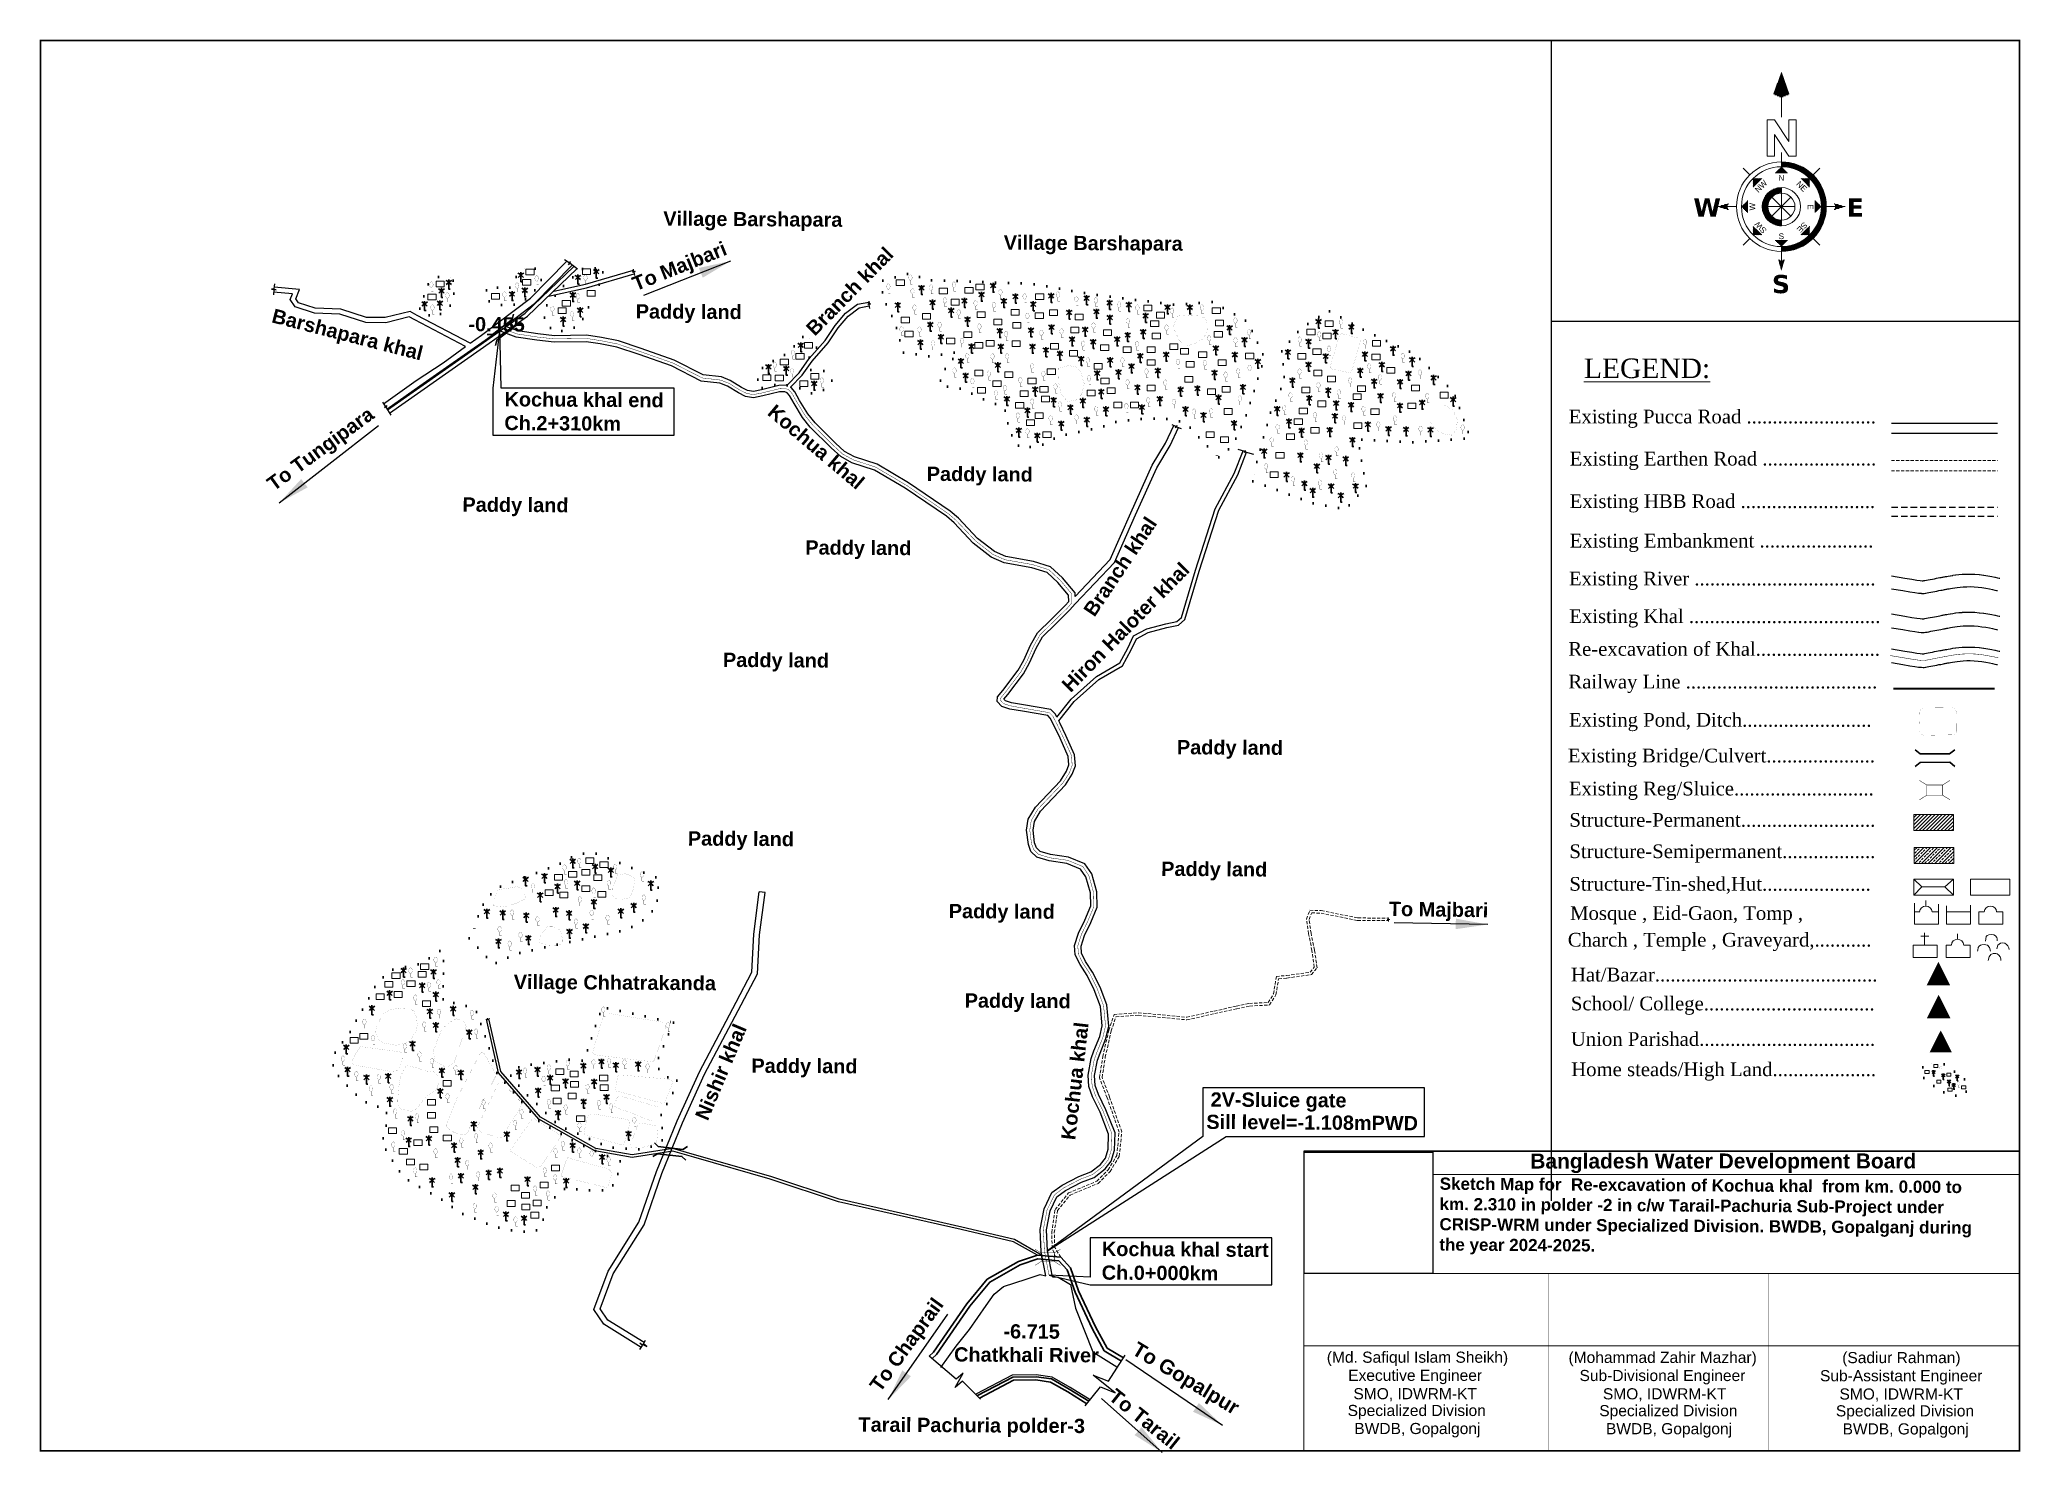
# Model space of a CAD drawing. Header units: millimetres. Extents: x 103 to 31963, y -119829 to -48.
# Drawn here: x 28869 to 31963, y -119829 to -117622 of the extents above; entities outside this region: 3.
import ezdxf
from ezdxf.enums import TextEntityAlignment as Align

# ---------------------------------------------------------------- set-up
doc = ezdxf.new("R2010")
doc.units = ezdxf.units.MM
doc.header["$MEASUREMENT"] = 0
for name, pattern in [('ACAD_ISO02W100', [15, 12, -3]), ('CENTERX2', [4, 2.5, -0.5, 0.5, -0.5]), ('DASHED', [0.75, 0.5, -0.25]), ('DASHED2', [0.375, 0.25, -0.125]), ('DOT2', [0.125, 0, -0.125]), ('HIDDENX2', [0.75, 0.5, -0.25]), ('PHANTOM2', [1.25, 0.625, -0.125, 0.125, -0.125, 0.125, -0.125])]:
    doc.linetypes.add(name, pattern=pattern)
for name, color, linetype, lineweight in [('Bazar', 97, 'Continuous', 15), ('Bridge or Culvert', 7, 'Continuous', 25), ('Church', 170, 'Continuous', 9), ('Earthan Road', 7, 'DASHED2', 9), ('Eid-Gah', 170, 'Continuous', 9), ('Existing Str', 7, 'PHANTOM2', 35), ('existing-profile', 5, 'ACAD_ISO02W100', 25), ('FRAM', 7, 'Continuous', 50), ('Graveyard', 40, 'Continuous', 9), ('HOUSE', 144, 'Continuous', 18), ('line', 10, 'Continuous', 9), ('Mosque', 170, 'Continuous', 9), ('OUTLINE', 7, 'Continuous', 15), ('p2', 32, 'Continuous', 15), ('PL', 7, 'Continuous', 15), ('Pond or Ditch', 7, 'Continuous', 9), ('PUCCA ROAD', 1, 'Continuous', 30), ('Rail Line', 14, 'TRACKS', 35), ('Temple', 170, 'Continuous', 9), ('Tomb', 170, 'Continuous', 9), ('Union', 7, 'Continuous', 15)]:
    doc.layers.add(name, color=color, linetype=linetype, lineweight=lineweight)
for name, color, linetype in [('boundary', 7, 'Continuous'), ('Earthen Emb', 42, 'Continuous'), ('Embankment', 6, 'DASHED'), ('HBB_BFS Road', 7, 'DASHED2'), ('Home Stead', 151, 'Continuous'), ('Khal', 4, 'Continuous'), ('RIVER', 150, 'Continuous'), ('TEXT', 5, 'Continuous'), ('Trees', 77, 'Continuous')]:
    doc.layers.add(name, color=color, linetype=linetype)
doc.styles.add('AR', font='arial.ttf', dxfattribs={"height": 450})
doc.styles.add('b', font='times.ttf')
doc.styles.add('LEG', font='romantic.ttf')
doc.styles.add('Romans', font='arial.ttf')
doc.styles.get("Standard").update_dxf_attribs({"font": 'arial.ttf'})
doc.styles.add('sum', font='arialbd.ttf')
doc.linetypes.add('TRACKS', pattern='A,0.15,[130,ltypeshp.shx,S=0.25,R=0,X=0,Y=0],0.15', length=0.3)
doc.dimstyles.get("Standard").update_dxf_attribs({"dimtxt": 0.18, "dimasz": 0.18, "dimexe": 0.18, "dimexo": 0.0625, "dimgap": 0.09, "dimtad": 0, "dimtih": 1, "dimtoh": 1, "dimdec": 4, "dimzin": 0, "dimdsep": 46, "dimtxsty": 'Standard', "dimblk": 'DATUMBLANK', "dimcen": 0.09, "dimadec": 0, "dimazin": 0, "dimtfac": 1, "dimtdec": 4, "dimtofl": 0, "dimtmove": 0, "dimatfit": 3, "dimfxl": 1, "dimtolj": 1, "dimtzin": 0, "dimarcsym": 0})
picture_1 = doc.add_image_def('image1.png', size_in_pixel=(204, 192))
pattern_1 = [(360, (26.19663, 31.512), (2e-14, 0.2822134), [])]
pattern_2 = [(360, (26.19663, 27.11894), (2e-14, 0.2822134), [])]
pattern_3 = [(180, (26.19663, 27.11894), (2e-14, 0.2822134), [])]
pattern_4 = [(45, (26.19663, 27.11894), (-0.199555, 0.199555), [])]
pattern_5 = [(90, (26.19663, 27.11894), (-0.2822134, 2e-14), [])]
pattern_6 = [(135, (26.19663, 27.11894), (-0.199555, -0.199555), [])]
pattern_7 = [(180, (26.19663, 27.11894), (-2e-14, -0.2822134), [])]
pattern_8 = [(225, (26.19663, 27.11894), (0.199555, -0.199555), [])]
pattern_9 = [(270, (26.19663, 27.11894), (0.2822134, -2e-14), [])]
pattern_10 = [(315, (26.19663, 27.11894), (0.199555, 0.199555), [])]

msp = doc.modelspace()

# ---------------------------------------------------------------- texts
at = {"layer": 'Embankment', "ltscale": 0.1, "char_height": 0.18, "attachment_point": 1}
for insert in [(103.2, -47.9), (103.2, -48.2), (103.4, -48.2)]:
    msp.add_mtext('\\A1;', dxfattribs=dict(at, insert=insert))
at = {"layer": 'FRAM', "linetype": 'Continuous', "lineweight": -3, "style": 'AR'}
for s, p in [('(Md. Safiqul Islam Sheikh)   ', (31031.3, -119689.2)), ('(Mohammad Zahir Mazhar)      ', (31424.3, -119689.5)), ('Executive Engineer     ', (31034.4, -119717.5)), ('Sub-Divisional Engineer       ', (31427.4, -119717.8)), ('SMO, IDWRM-KT     ', (31034.4, -119746.2)), ('SMO, IDWRM-KT      ', (31427.4, -119746.4)), ('Specialized Division     ', (31036.9, -119772.4)), ('Specialized Division     ', (31429.9, -119772.7)), ('BWDB, Gopalgonj     ', (31037.9, -119800.6)), ('BWDB, Gopalgonj     ', (31430.9, -119800.9))]:
    msp.add_text(s, height=17.375, dxfattribs=at).set_placement(p, align=Align.CENTER)
at = {"layer": 'FRAM', "linetype": 'Continuous', "style": 'AR'}
for s, p in [('(Sadiur Rahman)     ', (31793.8, -119689.8)), ('Sub-Assistant Engineer      ', (31796.9, -119718.1)), ('SMO, IDWRM-KT      ', (31796.9, -119746.7)), ('Specialized Division     ', (31799.4, -119773)), ('BWDB, Gopalgonj     ', (31800.4, -119801.2))]:
    msp.add_text(s, height=17.375, dxfattribs=at).set_placement(p, align=Align.CENTER)
at = {"layer": 'OUTLINE', "style": 'LEG'}
msp.add_text('%%ULEGEND:', height=30.52, dxfattribs=at).set_placement((31281.2, -118151))
at = {"layer": 'OUTLINE', "ltscale": 0.1, "style": 'b'}
for s, p in [('Railway Line .....................................', (31256.9, -118635.9)), (' Existing Reg/Sluice...........................', (31249.6, -118803)), ('Structure-Permanent..........................', (31258.5, -118851.9)), ('Structure-Semipermanent..................', (31258.5, -118900.9)), ('Structure-Tin-shed,Hut.....................', (31258.5, -118951.8)), ('Mosque , Eid-Gaon, Tomp ,', (31259.6, -118997.5)), ('Charch , Temple , Graveyard,........... ', (31256, -119039.1)), ('Home steads/High Land....................', (31261.3, -119241.5))]:
    msp.add_text(s, height=21.412, dxfattribs=at).set_placement(p)
at = {"layer": 'OUTLINE', "ltscale": 0.1, "char_height": 21.412, "width": 999.06, "attachment_point": 1, "style": 'b'}
for s, insert in [('Existing Pucca Road .........................', (31257.5, -118200.4)), ('Existing Earthen Road ......................', (31258.9, -118266.2)), ('Existing HBB Road ..........................', (31258.9, -118332.6)), ('Existing Embankment ......................', (31258.9, -118394.3)), (' Existing River ...................................', (31249.7, -118453.5)), ('Existing Khal .....................................', (31258.2, -118512.3)), ('Re-excavation of Khal........................', (31256.7, -118563.4)), (' Existing Pond, Ditch.........................', (31249.7, -118674.2)), (' Existing Bridge/Culvert.....................', (31248, -118730)), ('Hat/Bazar...........................................', (31260.8, -119072.2)), ('School/ College.................................', (31260.8, -119117.3)), ('Union Parishad..................................', (31260.8, -119172.8))]:
    msp.add_mtext(s, dxfattribs=dict(at, insert=insert))
at = {"layer": 'TEXT', "color": 7, "style": 'sum'}
for s, height, rotation, p in [('To Majbari', 22.23, 21.8898, (29800.6, -118015.4)), ('-0.455', 22.23, 359.6306, (29538.9, -118077.8)), ('To Tungipara', 22.228, 36.139, (29235, -118328.4)), ('To Majbari', 22.23, 359.2072, (30976.4, -118991.2)), ('-6.715', 22.23, 359.6306, (30374.5, -119651.1)), ('Chatkhali River', 22.228, 359.6306, (30297.4, -119687.2))]:
    msp.add_text(s, height=height, rotation=rotation, dxfattribs=at).set_placement(p)
msp.add_text('Bangladesh Water Development Board', height=23.39, rotation=0.0165, dxfattribs=at).set_placement((31498.8, -119385.7), align=Align.CENTER)
at = {"layer": 'TEXT', "color": 7, "attachment_point": 1, "style": 'sum'}
for s, insert, char_height, width, rotation in [('Village Barshapara', (29843.5, -117890.7), 22.228, 430.289, 359.6306), ('Branch khal', (30064.2, -118070.9), 22.228, 430.289, 45.4839), ('Village Barshapara', (30375.1, -117928.1), 22.228, 430.289, 359.6306), ('Barshapara khal ', (29235.9, -118042.2), 22.228, 430.289, 345.6494), ('Paddy land', (29800.4, -118035.6), 22.23, 430.289, 359.6306), ('Kochua khal end\\PCh.2+310km', (29595.5, -118172.9), 22.228, 430.289, 359.6306), ('Kochua khal', (30018.8, -118190.4), 22.228, 430.289, 319.8056), ('Paddy land', (30254.9, -118289.4), 22.23, 430.289, 359.6306), ('Paddy land', (29529.8, -118337.4), 22.23, 430.289, 359.6306), ('Branch khal', (30498.2, -118513), 22.228, 430.289, 56.1568), ('Paddy land', (30065.2, -118404.4), 22.23, 430.289, 359.6306), ('Hiron Haloter khal', (30463.6, -118627.6), 22.228, 430.289, 45.4839), ('Paddy land', (29936.6, -118580), 22.23, 430.289, 359.6306), ('Paddy land', (30645.6, -118716.4), 22.23, 430.289, 359.6306), ('Paddy land', (29881.8, -118859), 22.23, 430.289, 359.6306), ('Paddy land', (30621, -118906.4), 22.23, 430.289, 359.6306), ('Paddy land', (30289.3, -118972.4), 22.23, 430.289, 359.6306), ('Village Chhatrakanda', (29609.9, -119083.1), 22.228, 430.289, 359.6306), ('Paddy land', (30314.1, -119112.1), 22.23, 430.289, 359.6306), ('Nishir khal', (29892.2, -119303.8), 22.228, 430.289, 67.1481), ('Kochua khal', (30464.5, -119339.5), 22.228, 430.289, 83.4166), ('Paddy land', (29981.1, -119213.9), 22.23, 430.289, 359.6306), ('2V-Sluice gate', (30698.2, -119266.8), 22.228, 430.289, 359.6306), ('Sill level=-1.108mPWD', (30691.6, -119301.7), 22.228, 430.289, 359.6306), ('Sketch Map for  Re-excavation of Kochua khal  from km. 0.000 to km. 2.310 in polder -2 in c/w Tarail-Pachuria Sub-Project under CRISP-WRM under Specialized Division. BWDB, Gopalganj during the year 2024-2025.', (31056, -119399.9), 19, 842.757, 359.6306), ('Kochua khal start\\PCh.0+000km', (30528.4, -119500.1), 22.228, 430.289, 359.6306), ('To Chaprail ', (30164, -119723.5), 22.228, 437.285, 53.9943), ('To Gopalpur ', (30585.2, -119655.2), 22.59, 437.285, 328.9547), ('To Tarail\\P ', (30551.1, -119728), 22.23, 437.285, 321.2613), ('Tarail Pachuria polder-3', (30148.3, -119774.5), 22.228, 430.289, 359.6306)]:
    msp.add_mtext(s, dxfattribs=dict(at, insert=insert, char_height=char_height, width=width, rotation=rotation))

# ---------------------------------------------------------------- blocks, each defined once
blk = doc.blocks.new('A$C7FEE66E4')
at = {"layer": 'Trees', "linetype": 'Continuous', "const_width": 0.000142}
blk.add_lwpolyline([(0, 0, 0.606435), (0, 0.0049, 0.606435)], format="xyb", close=True, dxfattribs=at)
at = {"layer": 'Trees', "linetype": 'Continuous', "const_width": 0.000252}
for points in [[(0, 0), (0, -0.0029)], [(0, -0.0029), (0.0017, -0.0029)]]:
    blk.add_lwpolyline(points, dxfattribs=at)
blk = doc.blocks.new('A$C01DB3217')
at = {"layer": 'Trees', "color": 1, "lineweight": 30}
blk.add_lwpolyline([(0, 0.0028), (0, -0.0071), (0.0015, -0.0071)], dxfattribs=at)
for centre, start, end in [((-0.012, -0.0154), 41.2491, 62.6782), ((0.012, -0.0154), 117.3218, 138.7509)]:
    blk.add_arc(centre, 0.0195, start, end, dxfattribs=at)
blk = doc.blocks.new('A$C5FE22593')
h = blk.add_hatch()
h.set_pattern_fill('_USER', color=11, scale=0.282213, style=0, pattern_type=0)
h.set_pattern_definition(pattern_1)
h.paths.add_polyline_path([(26.2, 66.79), (23.84, 60.2), (26.2, 59.26), (28.55, 60.2)])
h = blk.add_hatch()
h.set_pattern_fill('_USER', color=11, scale=0.282213, style=0, pattern_type=0)
h.set_pattern_definition(pattern_1)
h.paths.add_polyline_path([(26.2, 66.79), (23.84, 60.2), (26.2, 59.26), (28.55, 60.2)])
h = blk.add_hatch()
h.set_pattern_fill('_USER', color=11, scale=0.282213, style=0, pattern_type=0)
h.set_pattern_definition(pattern_1)
h.paths.add_polyline_path([(26.2, 66.79), (23.84, 60.2), (26.2, 59.26), (28.55, 60.2)])
h = blk.add_hatch()
h.set_pattern_fill('_USER', color=11, scale=0.282213, style=0, pattern_type=0)
h.set_pattern_definition(pattern_1)
h.paths.add_polyline_path([(26.2, 66.79), (23.84, 60.2), (26.2, 59.26), (28.55, 60.2)])
h = blk.add_hatch()
h.set_pattern_fill('_USER', color=11, scale=0.282213, angle=135, style=0, pattern_type=0)
h.set_pattern_definition(pattern_6)
h.paths.add_polyline_path([(20.54, 35.43), (17.88, 35.43), (17.88, 32.77)])
h = blk.add_hatch()
h.set_pattern_fill('_USER', color=11, scale=0.282213, angle=135, style=0, pattern_type=0)
h.set_pattern_definition(pattern_6)
h.paths.add_polyline_path([(20.54, 35.43), (17.88, 35.43), (17.88, 32.77)])
h = blk.add_hatch()
h.set_pattern_fill('_USER', color=11, scale=0.282213, angle=135, style=0, pattern_type=0)
h.set_pattern_definition(pattern_6)
h.paths.add_polyline_path([(20.54, 35.43), (17.88, 35.43), (17.88, 32.77)])
h = blk.add_hatch()
h.set_pattern_fill('_USER', color=11, scale=0.282213, angle=135, style=0, pattern_type=0)
h.set_pattern_definition(pattern_6)
h.paths.add_polyline_path([(20.54, 35.43), (17.88, 35.43), (17.88, 32.77)])
h = blk.add_hatch(color=11)
h.paths.add_polyline_path([(26.2, 15.36), (26.2, 13.92, 1), (26.2, 40.32), (26.2, 38.88, -1)])
h.paths.add_polyline_path([(26.2, 31.11), (26.2, 32.76, 1), (26.2, 21.47), (26.2, 23.13, -1)])
h = blk.add_hatch(color=11)
h.paths.add_polyline_path([(26.2, 15.36), (26.2, 13.92, 1), (26.2, 40.32), (26.2, 38.88, -1)])
h.paths.add_polyline_path([(26.2, 31.11), (26.2, 32.76, 1), (26.2, 21.47), (26.2, 23.13, -1)])
h = blk.add_hatch(color=11)
h.paths.add_polyline_path([(26.2, 15.36), (26.2, 13.92, 1), (26.2, 40.32), (26.2, 38.88, -1)])
h.paths.add_polyline_path([(26.2, 31.11), (26.2, 32.76, 1), (26.2, 21.47), (26.2, 23.13, -1)])
h = blk.add_hatch(color=11)
h.paths.add_polyline_path([(26.2, 15.36), (26.2, 13.92, 1), (26.2, 40.32), (26.2, 38.88, -1)])
h.paths.add_polyline_path([(26.2, 31.11), (26.2, 32.76, 1), (26.2, 21.47), (26.2, 23.13, -1)])
h = blk.add_hatch()
h.set_pattern_fill('_USER', color=11, scale=0.282213, angle=90, style=0, pattern_type=0)
h.set_pattern_definition(pattern_5)
h.paths.add_polyline_path([(28.08, 37), (26.2, 38.88), (24.32, 37)])
h = blk.add_hatch()
h.set_pattern_fill('_USER', color=11, scale=0.282213, angle=90, style=0, pattern_type=0)
h.set_pattern_definition(pattern_5)
h.paths.add_polyline_path([(28.08, 37), (26.2, 38.88), (24.32, 37)])
h = blk.add_hatch()
h.set_pattern_fill('_USER', color=11, scale=0.282213, angle=90, style=0, pattern_type=0)
h.set_pattern_definition(pattern_5)
h.paths.add_polyline_path([(28.08, 37), (26.2, 38.88), (24.32, 37)])
h = blk.add_hatch()
h.set_pattern_fill('_USER', color=11, scale=0.282213, angle=90, style=0, pattern_type=0)
h.set_pattern_definition(pattern_5)
h.paths.add_polyline_path([(28.08, 37), (26.2, 38.88), (24.32, 37)])
h = blk.add_hatch()
h.set_pattern_fill('_USER', color=11, scale=0.282213, style=0, pattern_type=0)
h.set_pattern_definition(pattern_2)
h.paths.add_polyline_path([(39.4, 27.12, 0.414214), (26.2, 40.32), (26.2, 38.88, -0.414214), (37.96, 27.12, -0.414214), (26.2, 15.36), (26.2, 13.92, 0.414214)])
h = blk.add_hatch()
h.set_pattern_fill('_USER', color=11, scale=0.282213, style=0, pattern_type=0)
h.set_pattern_definition(pattern_2)
h.paths.add_polyline_path([(39.4, 27.12, 0.414214), (26.2, 40.32), (26.2, 38.88, -0.414214), (37.96, 27.12, -0.414214), (26.2, 15.36), (26.2, 13.92, 0.414214)])
h = blk.add_hatch()
h.set_pattern_fill('_USER', color=11, scale=0.282213, style=0, pattern_type=0)
h.set_pattern_definition(pattern_2)
h.paths.add_polyline_path([(39.4, 27.12, 0.414214), (26.2, 40.32), (26.2, 38.88, -0.414214), (37.96, 27.12, -0.414214), (26.2, 15.36), (26.2, 13.92, 0.414214)])
h = blk.add_hatch()
h.set_pattern_fill('_USER', color=11, scale=0.282213, style=0, pattern_type=0)
h.set_pattern_definition(pattern_2)
h.paths.add_polyline_path([(39.4, 27.12, 0.414214), (26.2, 40.32), (26.2, 38.88, -0.414214), (37.96, 27.12, -0.414214), (26.2, 15.36), (26.2, 13.92, 0.414214)])
h = blk.add_hatch()
h.set_pattern_fill('_USER', color=11, scale=0.282213, angle=45, style=0, pattern_type=0)
h.set_pattern_definition(pattern_4)
h.paths.add_polyline_path([(34.51, 32.77), (34.51, 35.43), (31.85, 35.43)])
h = blk.add_hatch()
h.set_pattern_fill('_USER', color=11, scale=0.282213, angle=45, style=0, pattern_type=0)
h.set_pattern_definition(pattern_4)
h.paths.add_polyline_path([(34.51, 32.77), (34.51, 35.43), (31.85, 35.43)])
h = blk.add_hatch()
h.set_pattern_fill('_USER', color=11, scale=0.282213, angle=45, style=0, pattern_type=0)
h.set_pattern_definition(pattern_4)
h.paths.add_polyline_path([(34.51, 32.77), (34.51, 35.43), (31.85, 35.43)])
h = blk.add_hatch()
h.set_pattern_fill('_USER', color=11, scale=0.282213, angle=45, style=0, pattern_type=0)
h.set_pattern_definition(pattern_4)
h.paths.add_polyline_path([(34.51, 32.77), (34.51, 35.43), (31.85, 35.43)])
h = blk.add_hatch()
h.set_pattern_fill('_USER', color=11, scale=0.282213, style=0, pattern_type=0)
h.set_pattern_definition(pattern_2)
h.paths.add_polyline_path([(26.2, 31.11), (26.2, 32.76, 0.414214), (20.55, 27.12, 0.414214), (26.2, 21.47), (26.2, 23.13, -0.414214), (22.21, 27.12, -0.414214)])
h = blk.add_hatch()
h.set_pattern_fill('_USER', color=11, scale=0.282213, style=0, pattern_type=0)
h.set_pattern_definition(pattern_2)
h.paths.add_polyline_path([(26.2, 31.11), (26.2, 32.76, 0.414214), (20.55, 27.12, 0.414214), (26.2, 21.47), (26.2, 23.13, -0.414214), (22.21, 27.12, -0.414214)])
h = blk.add_hatch()
h.set_pattern_fill('_USER', color=11, scale=0.282213, style=0, pattern_type=0)
h.set_pattern_definition(pattern_2)
h.paths.add_polyline_path([(26.2, 31.11), (26.2, 32.76, 0.414214), (20.55, 27.12, 0.414214), (26.2, 21.47), (26.2, 23.13, -0.414214), (22.21, 27.12, -0.414214)])
h = blk.add_hatch()
h.set_pattern_fill('_USER', color=11, scale=0.282213, style=0, pattern_type=0)
h.set_pattern_definition(pattern_2)
h.paths.add_polyline_path([(26.2, 31.11), (26.2, 32.76, 0.414214), (20.55, 27.12, 0.414214), (26.2, 21.47), (26.2, 23.13, -0.414214), (22.21, 27.12, -0.414214)])
h = blk.add_hatch()
h.set_pattern_fill('_USER', color=11, scale=0.282213, style=0, pattern_type=0)
h.set_pattern_definition(pattern_3)
h.paths.add_polyline_path([(10.67, 26.18), (10.2, 27.12), (10.67, 28.06), (7.38, 27.12)])
h = blk.add_hatch()
h.set_pattern_fill('_USER', color=11, scale=0.282213, style=0, pattern_type=0)
h.set_pattern_definition(pattern_3)
h.paths.add_polyline_path([(10.67, 26.18), (10.2, 27.12), (10.67, 28.06), (7.38, 27.12)])
h = blk.add_hatch()
h.set_pattern_fill('_USER', color=11, scale=0.282213, style=0, pattern_type=0)
h.set_pattern_definition(pattern_3)
h.paths.add_polyline_path([(10.67, 26.18), (10.2, 27.12), (10.67, 28.06), (7.38, 27.12)])
h = blk.add_hatch()
h.set_pattern_fill('_USER', color=11, scale=0.282213, style=0, pattern_type=0)
h.set_pattern_definition(pattern_3)
h.paths.add_polyline_path([(10.67, 26.18), (10.2, 27.12), (10.67, 28.06), (7.38, 27.12)])
h = blk.add_hatch()
h.set_pattern_fill('_USER', color=11, scale=0.282213, angle=180, style=0, pattern_type=0)
h.set_pattern_definition(pattern_7)
h.paths.add_polyline_path([(16.32, 29), (14.44, 27.12), (16.32, 25.24)])
h = blk.add_hatch()
h.set_pattern_fill('_USER', color=11, scale=0.282213, angle=180, style=0, pattern_type=0)
h.set_pattern_definition(pattern_7)
h.paths.add_polyline_path([(16.32, 29), (14.44, 27.12), (16.32, 25.24)])
h = blk.add_hatch()
h.set_pattern_fill('_USER', color=11, scale=0.282213, angle=180, style=0, pattern_type=0)
h.set_pattern_definition(pattern_7)
h.paths.add_polyline_path([(16.32, 29), (14.44, 27.12), (16.32, 25.24)])
h = blk.add_hatch()
h.set_pattern_fill('_USER', color=11, scale=0.282213, angle=180, style=0, pattern_type=0)
h.set_pattern_definition(pattern_7)
h.paths.add_polyline_path([(16.32, 29), (14.44, 27.12), (16.32, 25.24)])
h = blk.add_hatch()
h.set_pattern_fill('_USER', color=11, scale=0.282213, style=0, pattern_type=0)
h.set_pattern_definition(pattern_2)
h.paths.add_polyline_path([(36.07, 29), (36.07, 25.24), (37.96, 27.12)])
h = blk.add_hatch()
h.set_pattern_fill('_USER', color=11, scale=0.282213, style=0, pattern_type=0)
h.set_pattern_definition(pattern_2)
h.paths.add_polyline_path([(36.07, 29), (36.07, 25.24), (37.96, 27.12)])
h = blk.add_hatch()
h.set_pattern_fill('_USER', color=11, scale=0.282213, style=0, pattern_type=0)
h.set_pattern_definition(pattern_2)
h.paths.add_polyline_path([(36.07, 29), (36.07, 25.24), (37.96, 27.12)])
h = blk.add_hatch()
h.set_pattern_fill('_USER', color=11, scale=0.282213, style=0, pattern_type=0)
h.set_pattern_definition(pattern_2)
h.paths.add_polyline_path([(36.07, 29), (36.07, 25.24), (37.96, 27.12)])
h = blk.add_hatch()
h.set_pattern_fill('_USER', color=11, scale=0.282213, style=0, pattern_type=0)
h.set_pattern_definition(pattern_2)
h.paths.add_polyline_path([(45.01, 27.12), (41.72, 28.06), (42.19, 27.12), (41.72, 26.18)])
h = blk.add_hatch()
h.set_pattern_fill('_USER', color=11, scale=0.282213, style=0, pattern_type=0)
h.set_pattern_definition(pattern_2)
h.paths.add_polyline_path([(45.01, 27.12), (41.72, 28.06), (42.19, 27.12), (41.72, 26.18)])
h = blk.add_hatch()
h.set_pattern_fill('_USER', color=11, scale=0.282213, style=0, pattern_type=0)
h.set_pattern_definition(pattern_2)
h.paths.add_polyline_path([(45.01, 27.12), (41.72, 28.06), (42.19, 27.12), (41.72, 26.18)])
h = blk.add_hatch()
h.set_pattern_fill('_USER', color=11, scale=0.282213, style=0, pattern_type=0)
h.set_pattern_definition(pattern_2)
h.paths.add_polyline_path([(45.01, 27.12), (41.72, 28.06), (42.19, 27.12), (41.72, 26.18)])
h = blk.add_hatch()
h.set_pattern_fill('_USER', color=11, scale=0.282213, angle=-135, style=0, pattern_type=0)
h.set_pattern_definition(pattern_8)
h.paths.add_polyline_path([(17.88, 21.46), (17.88, 18.8), (20.54, 18.8)])
h = blk.add_hatch()
h.set_pattern_fill('_USER', color=11, scale=0.282213, angle=-135, style=0, pattern_type=0)
h.set_pattern_definition(pattern_8)
h.paths.add_polyline_path([(17.88, 21.46), (17.88, 18.8), (20.54, 18.8)])
h = blk.add_hatch()
h.set_pattern_fill('_USER', color=11, scale=0.282213, angle=-135, style=0, pattern_type=0)
h.set_pattern_definition(pattern_8)
h.paths.add_polyline_path([(17.88, 21.46), (17.88, 18.8), (20.54, 18.8)])
h = blk.add_hatch()
h.set_pattern_fill('_USER', color=11, scale=0.282213, angle=-135, style=0, pattern_type=0)
h.set_pattern_definition(pattern_8)
h.paths.add_polyline_path([(17.88, 21.46), (17.88, 18.8), (20.54, 18.8)])
h = blk.add_hatch()
h.set_pattern_fill('_USER', color=11, scale=0.282213, angle=-45, style=0, pattern_type=0)
h.set_pattern_definition(pattern_10)
h.paths.add_polyline_path([(31.85, 18.8), (34.51, 18.8), (34.51, 21.46)])
h = blk.add_hatch()
h.set_pattern_fill('_USER', color=11, scale=0.282213, angle=-45, style=0, pattern_type=0)
h.set_pattern_definition(pattern_10)
h.paths.add_polyline_path([(31.85, 18.8), (34.51, 18.8), (34.51, 21.46)])
h = blk.add_hatch()
h.set_pattern_fill('_USER', color=11, scale=0.282213, angle=-45, style=0, pattern_type=0)
h.set_pattern_definition(pattern_10)
h.paths.add_polyline_path([(31.85, 18.8), (34.51, 18.8), (34.51, 21.46)])
h = blk.add_hatch()
h.set_pattern_fill('_USER', color=11, scale=0.282213, angle=-45, style=0, pattern_type=0)
h.set_pattern_definition(pattern_10)
h.paths.add_polyline_path([(31.85, 18.8), (34.51, 18.8), (34.51, 21.46)])
h = blk.add_hatch()
h.set_pattern_fill('_USER', color=11, scale=0.282213, angle=-90, style=0, pattern_type=0)
h.set_pattern_definition(pattern_9)
h.paths.add_polyline_path([(24.32, 17.24), (26.2, 15.36), (28.08, 17.24)])
h = blk.add_hatch()
h.set_pattern_fill('_USER', color=11, scale=0.282213, angle=-90, style=0, pattern_type=0)
h.set_pattern_definition(pattern_9)
h.paths.add_polyline_path([(24.32, 17.24), (26.2, 15.36), (28.08, 17.24)])
h = blk.add_hatch()
h.set_pattern_fill('_USER', color=11, scale=0.282213, angle=-90, style=0, pattern_type=0)
h.set_pattern_definition(pattern_9)
h.paths.add_polyline_path([(24.32, 17.24), (26.2, 15.36), (28.08, 17.24)])
h = blk.add_hatch()
h.set_pattern_fill('_USER', color=11, scale=0.282213, angle=-90, style=0, pattern_type=0)
h.set_pattern_definition(pattern_9)
h.paths.add_polyline_path([(24.32, 17.24), (26.2, 15.36), (28.08, 17.24)])
h = blk.add_hatch()
h.set_pattern_fill('_USER', color=11, scale=0.282213, style=0, pattern_type=0)
h.set_pattern_definition(pattern_2)
h.paths.add_polyline_path([(27.14, 11.6), (26.2, 11.13), (25.26, 11.6), (26.2, 8.3)])
h = blk.add_hatch()
h.set_pattern_fill('_USER', color=11, scale=0.282213, style=0, pattern_type=0)
h.set_pattern_definition(pattern_2)
h.paths.add_polyline_path([(27.14, 11.6), (26.2, 11.13), (25.26, 11.6), (26.2, 8.3)])
h = blk.add_hatch()
h.set_pattern_fill('_USER', color=11, scale=0.282213, style=0, pattern_type=0)
h.set_pattern_definition(pattern_2)
h.paths.add_polyline_path([(27.14, 11.6), (26.2, 11.13), (25.26, 11.6), (26.2, 8.3)])
h = blk.add_hatch()
h.set_pattern_fill('_USER', color=11, scale=0.282213, style=0, pattern_type=0)
h.set_pattern_definition(pattern_2)
h.paths.add_polyline_path([(27.14, 11.6), (26.2, 11.13), (25.26, 11.6), (26.2, 8.3)])
at = {"color": 11}
for p, q in [((26.2, 53.5), (26.2, 59.26)), ((26.2, 53.5), (26.2, 59.26)), ((26.2, 53.5), (26.2, 59.26)), ((26.2, 53.5), (26.2, 59.26)), ((26.2, 40.32), (26.2, 43.11)), ((26.2, 40.32), (26.2, 43.11)), ((26.2, 40.32), (26.2, 43.11)), ((26.2, 40.32), (26.2, 43.11)), ((16.86, 36.46), (14.89, 38.43)), ((16.86, 36.46), (14.89, 38.43)), ((16.86, 36.46), (14.89, 38.43)), ((16.86, 36.46), (14.89, 38.43)), ((26.2, 40.32), (26.2, 38.88)), ((26.2, 40.32), (26.2, 38.88)), ((26.2, 40.32), (26.2, 38.88)), ((26.2, 40.32), (26.2, 38.88)), ((35.53, 36.46), (37.5, 38.43)), ((35.53, 36.46), (37.5, 38.43)), ((35.53, 36.46), (37.5, 38.43)), ((35.53, 36.46), (37.5, 38.43)), ((23.37, 24.3), (29.02, 29.94)), ((29.02, 24.3), (23.37, 29.94)), ((29.02, 29.94), (23.37, 24.3)), ((23.37, 29.94), (29.02, 24.3)), ((23.37, 24.3), (29.02, 29.94)), ((29.02, 24.3), (23.37, 29.94)), ((29.02, 29.94), (23.37, 24.3)), ((23.37, 29.94), (29.02, 24.3)), ((23.37, 24.3), (29.02, 29.94)), ((29.02, 24.3), (23.37, 29.94)), ((29.02, 29.94), (23.37, 24.3)), ((23.37, 29.94), (29.02, 24.3)), ((23.37, 24.3), (29.02, 29.94)), ((29.02, 24.3), (23.37, 29.94)), ((29.02, 29.94), (23.37, 24.3)), ((23.37, 29.94), (29.02, 24.3)), ((26.2, 31.11), (26.2, 32.76)), ((26.2, 31.11), (26.2, 32.76)), ((26.2, 31.11), (26.2, 32.76)), ((26.2, 31.11), (26.2, 32.76)), ((26.2, 23.13), (26.2, 31.11)), ((26.2, 31.11), (26.2, 23.13)), ((26.2, 23.13), (26.2, 31.11)), ((26.2, 31.11), (26.2, 23.13)), ((26.2, 23.13), (26.2, 31.11)), ((26.2, 31.11), (26.2, 23.13)), ((26.2, 23.13), (26.2, 31.11)), ((26.2, 31.11), (26.2, 23.13)), ((12.99, 27.12), (10.2, 27.12)), ((12.99, 27.12), (10.2, 27.12)), ((12.99, 27.12), (10.2, 27.12)), ((12.99, 27.12), (10.2, 27.12)), ((22.21, 27.12), (30.19, 27.12)), ((30.19, 27.12), (22.21, 27.12)), ((22.21, 27.12), (30.19, 27.12)), ((30.19, 27.12), (22.21, 27.12)), ((22.21, 27.12), (30.19, 27.12)), ((30.19, 27.12), (22.21, 27.12)), ((22.21, 27.12), (30.19, 27.12)), ((30.19, 27.12), (22.21, 27.12)), ((39.4, 27.12), (42.19, 27.12)), ((39.4, 27.12), (42.19, 27.12)), ((39.4, 27.12), (42.19, 27.12)), ((39.4, 27.12), (42.19, 27.12)), ((16.86, 17.78), (14.89, 15.81)), ((16.86, 17.78), (14.89, 15.81)), ((16.86, 17.78), (14.89, 15.81)), ((16.86, 17.78), (14.89, 15.81)), ((26.2, 23.13), (26.2, 21.47)), ((26.2, 23.13), (26.2, 21.47)), ((26.2, 23.13), (26.2, 21.47)), ((26.2, 23.13), (26.2, 21.47)), ((35.53, 17.78), (37.5, 15.81)), ((35.53, 17.78), (37.5, 15.81)), ((35.53, 17.78), (37.5, 15.81)), ((35.53, 17.78), (37.5, 15.81)), ((26.2, 13.92), (26.2, 15.36)), ((26.2, 13.92), (26.2, 15.36)), ((26.2, 13.92), (26.2, 15.36)), ((26.2, 13.92), (26.2, 15.36)), ((26.2, 13.92), (26.2, 11.13)), ((26.2, 13.92), (26.2, 11.13)), ((26.2, 13.92), (26.2, 11.13)), ((26.2, 13.92), (26.2, 11.13))]:
    blk.add_line(p, q, dxfattribs=at)
at = {"color": 1}
for p, q in [((22.03, 52.68), (24.16, 52.68)), ((22.03, 42.01), (22.03, 52.68)), ((22.03, 52.68), (24.16, 52.68)), ((22.03, 42.01), (22.03, 52.68)), ((22.03, 52.68), (24.16, 52.68)), ((22.03, 42.01), (22.03, 52.68)), ((22.03, 52.68), (24.16, 52.68)), ((22.03, 42.01), (22.03, 52.68)), ((24.16, 52.68), (28.43, 46.28)), ((24.16, 52.68), (28.43, 46.28)), ((24.16, 52.68), (28.43, 46.28)), ((24.16, 52.68), (28.43, 46.28)), ((28.43, 52.68), (30.56, 52.68)), ((28.43, 46.28), (28.43, 52.68)), ((28.43, 52.68), (30.56, 52.68)), ((28.43, 46.28), (28.43, 52.68)), ((28.43, 52.68), (30.56, 52.68)), ((28.43, 46.28), (28.43, 52.68)), ((28.43, 52.68), (30.56, 52.68)), ((28.43, 46.28), (28.43, 52.68)), ((30.56, 52.68), (30.56, 42.01)), ((30.56, 52.68), (30.56, 42.01)), ((30.56, 52.68), (30.56, 42.01)), ((30.56, 52.68), (30.56, 42.01)), ((24.16, 48.41), (24.16, 42.01)), ((28.43, 42.01), (24.16, 48.41)), ((24.16, 48.41), (24.16, 42.01)), ((28.43, 42.01), (24.16, 48.41)), ((24.16, 48.41), (24.16, 42.01)), ((28.43, 42.01), (24.16, 48.41)), ((24.16, 48.41), (24.16, 42.01)), ((28.43, 42.01), (24.16, 48.41)), ((24.16, 42.01), (22.03, 42.01)), ((24.16, 42.01), (22.03, 42.01)), ((24.16, 42.01), (22.03, 42.01)), ((24.16, 42.01), (22.03, 42.01)), ((30.56, 42.01), (28.43, 42.01)), ((30.56, 42.01), (28.43, 42.01)), ((30.56, 42.01), (28.43, 42.01)), ((30.56, 42.01), (28.43, 42.01))]:
    blk.add_line(p, q, dxfattribs=at)
at = {"color": 11}
for radius in [13.2, 13.2, 13.2, 13.2, 11.76, 11.76, 11.76, 11.76, 5.64, 5.64, 5.64, 5.64, 3.99, 3.99, 3.99, 3.99]:
    blk.add_circle((26.2, 27.12), radius, dxfattribs=at)
for points in [[(26.2, 66.79), (23.84, 60.2), (26.2, 59.26)], [(26.2, 66.79), (23.84, 60.2), (26.2, 59.26)], [(26.2, 66.79), (23.84, 60.2), (26.2, 59.26)], [(26.2, 66.79), (23.84, 60.2), (26.2, 59.26)], [(26.2, 59.26), (28.55, 60.2), (26.2, 66.79)], [(26.2, 59.26), (28.55, 60.2), (26.2, 66.79)], [(26.2, 59.26), (28.55, 60.2), (26.2, 66.79)], [(26.2, 59.26), (28.55, 60.2), (26.2, 66.79)], [(17.88, 35.43), (20.54, 35.43), (17.88, 32.77)], [(17.88, 35.43), (20.54, 35.43), (17.88, 32.77)], [(17.88, 35.43), (20.54, 35.43), (17.88, 32.77)], [(17.88, 35.43), (20.54, 35.43), (17.88, 32.77)], [(26.2, 38.88), (28.08, 37), (24.32, 37)], [(26.2, 38.88), (28.08, 37), (24.32, 37)], [(26.2, 38.88), (28.08, 37), (24.32, 37)], [(26.2, 38.88), (28.08, 37), (24.32, 37)], [(34.51, 35.43), (34.51, 32.77), (31.85, 35.43)], [(34.51, 35.43), (34.51, 32.77), (31.85, 35.43)], [(34.51, 35.43), (34.51, 32.77), (31.85, 35.43)], [(34.51, 35.43), (34.51, 32.77), (31.85, 35.43)], [(7.38, 27.12), (10.67, 28.06), (10.2, 27.12)], [(7.38, 27.12), (10.67, 28.06), (10.2, 27.12)], [(7.38, 27.12), (10.67, 28.06), (10.2, 27.12)], [(7.38, 27.12), (10.67, 28.06), (10.2, 27.12)], [(10.67, 26.18), (10.2, 27.12), (7.38, 27.12)], [(10.67, 26.18), (10.2, 27.12), (7.38, 27.12)], [(10.67, 26.18), (10.2, 27.12), (7.38, 27.12)], [(10.67, 26.18), (10.2, 27.12), (7.38, 27.12)], [(14.44, 27.12), (16.32, 29), (16.32, 25.24)], [(14.44, 27.12), (16.32, 29), (16.32, 25.24)], [(14.44, 27.12), (16.32, 29), (16.32, 25.24)], [(14.44, 27.12), (16.32, 29), (16.32, 25.24)], [(37.96, 27.12), (36.07, 25.24), (36.07, 29)], [(37.96, 27.12), (36.07, 25.24), (36.07, 29)], [(37.96, 27.12), (36.07, 25.24), (36.07, 29)], [(37.96, 27.12), (36.07, 25.24), (36.07, 29)], [(41.72, 28.06), (42.19, 27.12), (45.01, 27.12)], [(41.72, 28.06), (42.19, 27.12), (45.01, 27.12)], [(41.72, 28.06), (42.19, 27.12), (45.01, 27.12)], [(41.72, 28.06), (42.19, 27.12), (45.01, 27.12)], [(45.01, 27.12), (41.72, 26.18), (42.19, 27.12)], [(45.01, 27.12), (41.72, 26.18), (42.19, 27.12)], [(45.01, 27.12), (41.72, 26.18), (42.19, 27.12)], [(45.01, 27.12), (41.72, 26.18), (42.19, 27.12)], [(17.88, 18.8), (17.88, 21.46), (20.54, 18.8)], [(17.88, 18.8), (17.88, 21.46), (20.54, 18.8)], [(17.88, 18.8), (17.88, 21.46), (20.54, 18.8)], [(17.88, 18.8), (17.88, 21.46), (20.54, 18.8)], [(34.51, 18.8), (31.85, 18.8), (34.51, 21.46)], [(34.51, 18.8), (31.85, 18.8), (34.51, 21.46)], [(34.51, 18.8), (31.85, 18.8), (34.51, 21.46)], [(34.51, 18.8), (31.85, 18.8), (34.51, 21.46)], [(26.2, 15.36), (24.32, 17.24), (28.08, 17.24)], [(26.2, 15.36), (24.32, 17.24), (28.08, 17.24)], [(26.2, 15.36), (24.32, 17.24), (28.08, 17.24)], [(26.2, 15.36), (24.32, 17.24), (28.08, 17.24)], [(26.2, 8.3), (25.26, 11.6), (26.2, 11.13)], [(26.2, 8.3), (25.26, 11.6), (26.2, 11.13)], [(26.2, 8.3), (25.26, 11.6), (26.2, 11.13)], [(26.2, 8.3), (25.26, 11.6), (26.2, 11.13)], [(27.14, 11.6), (26.2, 11.13), (26.2, 8.3)], [(27.14, 11.6), (26.2, 11.13), (26.2, 8.3)], [(27.14, 11.6), (26.2, 11.13), (26.2, 8.3)], [(27.14, 11.6), (26.2, 11.13), (26.2, 8.3)]]:
    blk.add_solid(points, dxfattribs=at)
at = {"color": 11, "style": 'Romans'}
for s, height, rotation, p in [('NW', 1.693, 45, (20.81, 32.51)), ('NW', 1.693, 45, (20.81, 32.51)), ('NW', 1.693, 45, (20.81, 32.51)), ('NW', 1.693, 45, (20.81, 32.51)), ('NE', 1.693, 315, (31.57, 32.5)), ('NE', 1.693, 315, (31.57, 32.5)), ('NE', 1.693, 315, (31.57, 32.5)), ('NE', 1.693, 315, (31.57, 32.5)), ('W', 1.69, 90, (18.48, 27.11)), ('W', 1.69, 90, (18.48, 27.11)), ('W', 1.69, 90, (18.48, 27.11)), ('W', 1.69, 90, (18.48, 27.11)), ('E', 1.69, 270, (33.89, 27.05)), ('E', 1.69, 270, (33.89, 27.05)), ('E', 1.69, 270, (33.89, 27.05)), ('E', 1.69, 270, (33.89, 27.05)), ('SW', 1.693, 135, (20.67, 21.59)), ('SW', 1.693, 135, (20.67, 21.59)), ('SW', 1.693, 135, (20.67, 21.59)), ('SW', 1.693, 135, (20.67, 21.59)), ('SE', 1.693, 225, (31.7, 21.6)), ('SE', 1.693, 225, (31.7, 21.6)), ('SE', 1.693, 225, (31.7, 21.6)), ('SE', 1.693, 225, (31.7, 21.6))]:
    blk.add_text(s, height=height, rotation=rotation, dxfattribs=at).set_placement(p, align=Align.CENTER)
for s, p in [('N', (26.2, 34.74)), ('N', (26.2, 34.74)), ('N', (26.2, 34.74)), ('N', (26.2, 34.74)), ('S', (26.19, 17.56)), ('S', (26.19, 17.56)), ('S', (26.19, 17.56)), ('S', (26.19, 17.56))]:
    blk.add_text(s, height=1.69, dxfattribs=at).set_placement(p, align=Align.CENTER)
at = {"layer": 'p2', "color": 1, "char_height": 5.3676, "attachment_point": 5}
for s, insert in [('{\\fVerdana|b1|i0|c0|p34;W}', (4.33, 26.9)), ('{\\fVerdana|b1|i0|c0|p34;W}', (4.33, 26.9)), ('{\\fVerdana|b1|i0|c0|p34;W}', (4.33, 26.9)), ('{\\fVerdana|b1|i0|c0|p34;W}', (4.33, 26.9)), ('{\\fVerdana|b1|i0|c0|p34;E}', (47.97, 26.9)), ('{\\fVerdana|b1|i0|c0|p34;E}', (47.97, 26.9)), ('{\\fVerdana|b1|i0|c0|p34;E}', (47.97, 26.9)), ('{\\fVerdana|b1|i0|c0|p34;E}', (47.97, 26.9)), ('{\\fVerdana|b1|i0|c0|p34;S}', (26.07, 4.27)), ('{\\fVerdana|b1|i0|c0|p34;S}', (26.07, 4.27)), ('{\\fVerdana|b1|i0|c0|p34;S}', (26.07, 4.27)), ('{\\fVerdana|b1|i0|c0|p34;S}', (26.07, 4.27))]:
    blk.add_mtext(s, dxfattribs=dict(at, insert=insert))
blk = doc.blocks.new('A$C58C36EB0')
at = {"layer": 'Existing Str', "linetype": 'Continuous', "const_width": 0.618}
for points in [[(-34.9, 21.3), (-25.4, 15.4), (-4.7, 15.4), (4.8, 21.3)], [(-34.9, -3.9), (-25.4, 2), (-4.7, 2), (4.8, -3.9)], [(-25.4, 2), (-25.4, 15.4)], [(-4.7, 2), (-4.7, 15.4)]]:
    blk.add_lwpolyline(points, dxfattribs=at)
blk = doc.blocks.new('A$C51CC2D24')
at = {"layer": 'Bridge or Culvert', "color": 7, "linetype": 'Continuous', "lineweight": 30}
for points in [[(-15.7, 8), (-7.2, 8.5), (22, 33.3), (23.7, 41.7)], [(-1.8, -8.4), (0, 0), (29.2, 24.8), (37.8, 25.2)]]:
    blk.add_lwpolyline(points, dxfattribs=at)
blk = doc.blocks.new('_DatumBlank')
at = {"color": 0, "linetype": 'ByBlock', "lineweight": -2}
for p, q in [((0, 0.577), (-1, 0)), ((-1, 0), (0, -0.577)), ((0, -0.577), (0, 0.577))]:
    blk.add_line(p, q, dxfattribs=at)

# ---------------------------------------------------------------- hatches: boundary and pattern name
at = {"layer": 'Bazar'}
for color, points in [(256, [(31834.8, -119063.1), (31816.2, -119099.8), (31853.3, -119099.8)]), (5, [(31835.1, -119114.4), (31816.6, -119151.1), (31853.7, -119151.1)])]:
    msp.add_hatch(color=color, dxfattribs=at).paths.add_polyline_path(points)
at = {"layer": 'HOUSE'}
h = msp.add_hatch(dxfattribs=at)
h.set_pattern_fill('ANSI31', color=256, scale=31.932277, style=0)
h.set_pattern_definition([(45, (-3664112.629, -12964096.3414), (-2.8224411805, 2.8224411805), [])])
h.paths.add_polyline_path([(31858.3, -118857.9), (31858.3, -118832.9), (31796.6, -118832.9), (31796.6, -118857.9)])
h = msp.add_hatch(dxfattribs=at)
h.set_pattern_fill('ANSI33', color=256, scale=29.936509)
h.set_pattern_definition([(45, (-3709708.6635, -13233266.311), (-5.2920772135, 5.2920772135), []), (45, (-3709703.3714, -13233266.311), (-5.2920772135, 5.2920772135), [3.7420636842, -1.871031842])])
h.paths.add_polyline_path([(31858.6, -118884.2), (31796.9, -118884.2), (31796.9, -118909.2), (31858.6, -118909.2)])
at = {"layer": 'Union'}
msp.add_hatch(color=0, dxfattribs=at).paths.add_polyline_path([(31838.4, -119170), (31821.1, -119204.2), (31855.8, -119204.2)])

# ---------------------------------------------------------------- linework, layer by layer
at = {"layer": 'boundary', "color": 0}
for points, const_width in [([(28870.7, -117623.7), (31961.4, -117623.7), (31961.4, -119826.8), (28870.7, -119826.8), (28870.7, -117623.7)], 2.82), ([(31230.1, -119436.5), (31230.1, -117623.7)], 2.05), ([(31230.1, -118062.4), (31961.4, -118062.4)], 2.17)]:
    msp.add_lwpolyline(points, dxfattribs=dict(at, const_width=const_width))
at = {"layer": 'Bridge or Culvert', "color": 7, "linetype": 'Continuous', "lineweight": 30}
for points in [[(31798.2, -118731.8), (31806.4, -118738), (31852.3, -118737.9), (31860.5, -118731.5)], [(31798.3, -118757.6), (31806.4, -118751.4), (31852.4, -118751.2), (31860.6, -118757.6)]]:
    msp.add_lwpolyline(points, dxfattribs=at)
at = {"layer": 'Church', "linetype": 'Continuous'}
for points in [[(31819.8, -119022.8), (31807.3, -119022.8)], [(31819.8, -119022.8), (31807.3, -119022.8)], [(31813.2, -119036.9), (31813.2, -119017.4)], [(31813.2, -119036.9), (31813.2, -119017.4)]]:
    msp.add_lwpolyline(points, dxfattribs=at)
msp.add_lwpolyline([(31795.3, -119056.3), (31795.3, -119036.9), (31832.8, -119036.9), (31832.8, -119056.3), (31817.5, -119056.3), (31817.5, -119056.3), (31817.5, -119056.3), (31817.5, -119056.3), (31795.3, -119056.3)], close=True, dxfattribs=at)
msp.add_lwpolyline([(31795.3, -119056.3), (31795.3, -119036.9), (31832.8, -119036.9), (31832.8, -119056.3), (31817.5, -119056.3), (31817.5, -119056.3), (31817.5, -119056.3), (31817.5, -119056.3), (31795.3, -119056.3)], close=True, dxfattribs=at)
at = {"layer": 'Earthan Road', "color": 7, "linetype": 'HIDDENX2', "ltscale": 10}
for points in [[(31761.4, -118279.6), (31927, -118279.6)], [(31761.4, -118295.8), (31926.9, -118295.8)], [(30456.4, -119524.5), (30450.8, -119510.6), (30450, -119485.7), (30455.2, -119449.9), (30476.2, -119423.9), (30520.3, -119405.7), (30538, -119387.9), (30551.6, -119365.6), (30555.2, -119328.8), (30536.5, -119275.2), (30524.6, -119244.1), (30529.7, -119211), (30539.1, -119169.8), (30547.4, -119145.1), (30585.3, -119142.4), (30660.9, -119149.5), (30703.7, -119139.8), (30738.1, -119132.3), (30758.8, -119128), (30788, -119126.4), (30796.4, -119112.9), (30800.8, -119085.7), (30816.7, -119084.3), (30853.6, -119079.2), (30860.1, -119071), (30856.4, -119045.2), (30851.1, -119019), (30847.8, -118996.1), (30853.3, -118982.4), (30871, -118982.8), (30928.1, -118994.4), (30975.7, -118994.6)], [(30464, -119524.3), (30454.8, -119509.2), (30454, -119485.9), (30459, -119451.6), (30478.7, -119427.2), (30522.5, -119409.1), (30541.2, -119390.4), (30555.5, -119366.9), (30559.3, -119328.4), (30540.2, -119273.8), (30528.7, -119243.6), (30533.6, -119211.8), (30542.9, -119170.8), (30550.3, -119148.9), (30585.2, -119146.4), (30661.2, -119153.6), (30704.6, -119143.7), (30738.9, -119136.2), (30759.3, -119132), (30790.3, -119130.3), (30800.2, -119114.4), (30804.3, -119089.4), (30817.2, -119088.2), (30855.7, -119082.9), (30864.3, -119072.2), (30860.4, -119044.5), (30855, -119018.3), (30851.9, -118996.6), (30856, -118986.5), (30870.6, -118986.8), (30927.7, -118998.4), (30975.7, -118998.6)], [(30975.6, -118993.6), (30975.8, -118996.3), (30973.7, -118996.7), (30978, -118996.9), (30975.7, -118997.2), (30975.8, -119000)], [(29566.2, -119152.9), (29568.5, -119152.2), (29569.1, -119153.6), (29568.8, -119151), (29569.3, -119152.3), (29572.3, -119151.6)]]:
    msp.add_lwpolyline(points, dxfattribs=at)
at = {"layer": 'Earthen Emb', "lineweight": 30}
for points in [[(31761.4, -118411.3, 0, 0, 0), (31926.9, -118411.3, 7.07, 7.07, 0)], [(31761.4, -118428.7, 0, 0, 0), (31926.9, -118428.7, 7.07, 7.07, 0)]]:
    msp.add_lwpolyline(points, format="xyseb", dxfattribs=at)
for points in [[(30562, -119681.6), (30536.4, -119666.2), (30518.2, -119632.9), (30492, -119576.9), (30479.5, -119541), (30464, -119524.3), (30427.6, -119520.9), (30398.1, -119530.9), (30349.2, -119558.6), (30317.2, -119597), (30265.4, -119672.5), (30258.4, -119678.8)], [(30558.8, -119686.7), (30531.9, -119670.5), (30512.9, -119635.6), (30486.4, -119579.1), (30474.3, -119544.2), (30461.2, -119530.1), (30428.3, -119527), (30400.6, -119536.4), (30353.1, -119563.2), (30322, -119600.6), (30269.9, -119676.4), (30263, -119682.7)], [(30508, -119749.3), (30477.4, -119730.4), (30449.7, -119714.4), (30425.6, -119711.1), (30389, -119711.6), (30334.2, -119740.3), (30333.5, -119741)], [(30504.8, -119753.2), (30474.9, -119734.7), (30448.1, -119719.3), (30425.3, -119716.1), (30390.3, -119716.6), (30337, -119744.5), (30337, -119744.5)]]:
    msp.add_lwpolyline(points, dxfattribs=at)
at = {"layer": 'Eid-Gah', "linetype": 'Continuous'}
for p, q in [((31884.9, -118984.9), (31884.9, -118974.5)), ((31884.9, -118984.9), (31884.9, -118974.5)), ((31847.4, -118984.9), (31847.4, -118975.2)), ((31847.4, -118984.9), (31847.4, -118975.2))]:
    msp.add_line(p, q, dxfattribs=at)
msp.add_lwpolyline([(31847.4, -119004.3), (31847.4, -118984.9), (31884.9, -118984.9), (31884.9, -119004.3), (31864.1, -119004.3), (31864.1, -119004.3), (31864.1, -119004.3), (31864.1, -119004.3), (31847.4, -119004.3)], close=True, dxfattribs=at)
msp.add_lwpolyline([(31847.4, -119004.3), (31847.4, -118984.9), (31884.9, -118984.9), (31884.9, -119004.3), (31864.1, -119004.3), (31864.1, -119004.3), (31864.1, -119004.3), (31864.1, -119004.3), (31847.4, -119004.3)], close=True, dxfattribs=at)
at = {"layer": 'Existing Str', "linetype": 'Continuous', "const_width": 0.741}
for points in [[(31805.1, -118779.5), (31816.6, -118786.7), (31841.4, -118786.7), (31852.8, -118779.5)], [(31816.6, -118802.7), (31816.6, -118786.7)], [(31841.4, -118802.7), (31841.4, -118786.7)], [(31805.1, -118809.8), (31816.6, -118802.7), (31841.4, -118802.7), (31852.8, -118809.8)]]:
    msp.add_lwpolyline(points, dxfattribs=at)
at = {"layer": 'FRAM', "linetype": 'Continuous', "const_width": 2.5}
msp.add_lwpolyline([(30843.6, -119358.5), (31961.4, -119358.5), (31961.4, -119358.5)], dxfattribs=at)
at = {"layer": 'Graveyard'}
for points in [[(31916, -119046.3), (31914.3, -119040.7), (31911.6, -119037.1), (31908.8, -119036.2), (31906.2, -119036), (31902.6, -119036.2), (31900.4, -119036.9), (31898.5, -119038.3), (31897, -119040.7), (31896.4, -119044.8), (31895.9, -119046.3)], [(31916, -119046.3), (31914.3, -119040.7), (31911.6, -119037.1), (31908.8, -119036.2), (31906.2, -119036), (31902.6, -119036.2), (31900.4, -119036.9), (31898.5, -119038.3), (31897, -119040.7), (31896.4, -119044.8), (31895.9, -119046.3)], [(31908.3, -119030.9), (31909, -119027), (31909.6, -119023.6), (31911.1, -119021.7), (31913.5, -119020.6), (31918.2, -119020.4), (31921.2, -119020.8), (31923.7, -119022.3), (31925.9, -119024.7), (31926.3, -119027.2), (31926.5, -119030)], [(31908.3, -119030.9), (31909, -119027), (31909.6, -119023.6), (31911.1, -119021.7), (31913.5, -119020.6), (31918.2, -119020.4), (31921.2, -119020.8), (31923.7, -119022.3), (31925.9, -119024.7), (31926.3, -119027.2), (31926.5, -119030)], [(31925.9, -119042.4), (31927.8, -119037.1), (31929.5, -119035.4), (31931.7, -119033.9), (31935.3, -119033.4), (31938.5, -119033.7), (31941.3, -119035.6), (31943, -119037.7), (31944.5, -119041.3), (31945.1, -119043.5)], [(31925.9, -119042.4), (31927.8, -119037.1), (31929.5, -119035.4), (31931.7, -119033.9), (31935.3, -119033.4), (31938.5, -119033.7), (31941.3, -119035.6), (31943, -119037.7), (31944.5, -119041.3), (31945.1, -119043.5)], [(31912.6, -119061), (31914.1, -119055.2), (31916.5, -119051.6), (31920.5, -119049.9), (31924.2, -119050.1), (31926.3, -119050.5), (31929.3, -119052.4), (31931.4, -119055), (31932.3, -119058.2), (31932.3, -119060.8)], [(31912.6, -119061), (31914.1, -119055.2), (31916.5, -119051.6), (31920.5, -119049.9), (31924.2, -119050.1), (31926.3, -119050.5), (31929.3, -119052.4), (31931.4, -119055), (31932.3, -119058.2), (31932.3, -119060.8)]]:
    msp.add_lwpolyline(points, dxfattribs=at)
at = {"layer": 'HBB_BFS Road', "color": 1, "linetype": 'DASHED2', "lineweight": 25, "ltscale": 40, "flags": 128}
for points in [[(31761.4, -118352.7), (31927, -118352.7)], [(31761.4, -118366.5), (31926.9, -118366.5)]]:
    msp.add_lwpolyline(points, dxfattribs=at)
at = {"layer": 'Home Stead', "color": 7, "linetype": 'DOT2', "lineweight": 50, "ltscale": 159.474072, "flags": 128}
for points in [[(29643.2, -117979.8), (29653.4, -117999.3), (29645.3, -118011.5), (29625.4, -118030.2), (29607.9, -118037.4), (29592.6, -118037.1), (29572.5, -118031.5), (29565.3, -118025), (29567.2, -118012.9), (29575.6, -118007.1), (29588.2, -118010.7), (29596.3, -118012.4), (29603.8, -118009.6), (29608, -118005.2), (29612.1, -117996.4), (29615.7, -117988.5), (29618.9, -117982.9), (29625.9, -117979.3), (29643.2, -117979.8)], [(29726.3, -118040.2), (29716.3, -118061.8), (29707.1, -118070.7), (29693.7, -118077.2), (29671.7, -118077.2), (29657.6, -118063.5), (29659, -118040.2), (29688.4, -118006.3), (29714.9, -117981), (29725.7, -117979.1), (29750.8, -117979.6), (29735.5, -118028.9), (29726.3, -118040.2)], [(29515.1, -117998.8), (29516.6, -118023.9), (29509.8, -118038.5), (29489, -118055.9), (29479.3, -118053.5), (29462.4, -118044.9), (29475.3, -118005.2), (29496.1, -117989.9), (29514.3, -117995.7), (29515.1, -117998.8)], [(30710.9, -118274.8), (30724, -118264.9), (30737.7, -118245.8), (30755.8, -118203.5), (30782.1, -118119), (30757, -118063.2), (30701.1, -118031.8), (30642.9, -118036.4), (30515.4, -118020.3), (30418.2, -118003.6), (30321.2, -118000), (30252.4, -117997.5), (30231, -117986.8), (30184.1, -117999.1), (30186.7, -118026.6), (30204.9, -118063.3), (30218.6, -118111), (30260.2, -118117.2), (30304, -118110.1), (30280.8, -118139.8), (30274.3, -118161.6), (30310.5, -118168.1), (30331.4, -118178), (30351.8, -118187.7), (30376, -118196.8), (30382.5, -118226.1), (30392.4, -118252.8), (30404.3, -118260.8), (30435.6, -118254.8), (30462.3, -118241.4), (30526.4, -118228.1), (30547.3, -118219.7), (30576, -118216.2), (30594.7, -118214), (30639.7, -118215), (30658.1, -118220.9), (30674.1, -118236.2), (30681.8, -118246.3), (30710.9, -118274.8)], [(30764.3, -118312), (30858.8, -118346.6), (30909.3, -118355.9), (30941.1, -118319.5), (30928, -118246.6), (31014.1, -118251.2), (31103.9, -118244.7), (31077.7, -118172.7), (31017.8, -118113.8), (30943.9, -118079.2), (30882.2, -118045.6), (30839.2, -118073.6), (30809.2, -118107.3), (30813.7, -118154.8), (30792.2, -118203.1), (30781.6, -118240.3), (30772.5, -118272.3), (30764.3, -118312)], [(30061.1, -118086.4), (30047.1, -118102.1), (30033.4, -118114.1), (30015.7, -118123.4), (29998.4, -118135), (29990.4, -118150.3), (29992.7, -118167.6), (30027.1, -118159.5), (30056.8, -118167.1), (30077.8, -118175.7), (30097.5, -118168.1), (30106.5, -118154.8), (30094.1, -118139.6), (30077.1, -118139.3), (30073.4, -118138.2), (30071.1, -118117.1), (30084.5, -118101), (30080.7, -118095.5), (30076, -118090.8), (30068.3, -118087.2), (30061.1, -118086.4)], [(29540.1, -119025.7), (29578, -119066.2), (29614.2, -119049.8), (29685.8, -119034.3), (29733.6, -119024), (29783.8, -119013.1), (29807, -119002), (29832.9, -118977.4), (29836.7, -118932.6), (29797.5, -118917.1), (29734.7, -118892.3), (29708.7, -118894.7), (29677.2, -118911.9), (29617.7, -118933.9), (29581.9, -118948.1), (29566.4, -118965.8), (29556, -118983), (29550.8, -119005.5), (29540.1, -119025.7)], [(29776.2, -119374.3), (29769.7, -119405.4), (29759, -119419.3), (29719.5, -119419.8), (29691.6, -119415.6), (29676.7, -119427.2), (29661.8, -119444.9), (29653.9, -119470.5), (29643.8, -119483.7), (29617.7, -119484.7), (29578.6, -119475.9), (29526.5, -119455), (29494.2, -119431.6), (29448.3, -119407.1), (29428.5, -119386.8), (29403.9, -119346.5), (29410.2, -119320), (29411.8, -119300.7), (29407.6, -119289.2), (29391.4, -119288.7), (29371.1, -119277.2), (29354.9, -119262.1), (29326.8, -119230), (29330.3, -119205.4), (29354.2, -119172.2), (29395.7, -119097.4), (29417.3, -119075.5), (29465.6, -119065.4), (29496.4, -119044.2), (29500.1, -119060.3), (29499.4, -119124.2), (29526.6, -119128.6), (29550.1, -119136.6), (29566.2, -119182), (29583.4, -119236.8), (29647.7, -119310.7), (29707, -119345.2), (29776.2, -119374.3)], [(29859.5, -119157.6), (29831.1, -119223.7), (29847.2, -119243.1), (29865.6, -119243.7), (29857.2, -119271.4), (29840, -119298.1), (29842.8, -119340.8), (29831.1, -119349.7), (29807.2, -119355.8), (29758.8, -119352.8), (29680.2, -119318.1), (29625.3, -119265.2), (29604, -119239.5), (29620.4, -119225.1), (29662.1, -119220.2), (29697.6, -119215.5), (29719.4, -119217.3), (29733.5, -119175.1), (29747.8, -119133.5), (29859.5, -119157.6)], [(31810.6, -119227.4), (31805.9, -119234.7), (31811.2, -119243.6), (31818.3, -119248), (31824.4, -119252.9), (31829.5, -119258.2), (31835.1, -119259.3), (31838.6, -119259.4), (31843.6, -119267.3), (31851.6, -119270.4), (31864.8, -119272.3), (31876.8, -119269.9), (31880.2, -119259.5), (31876, -119247), (31870.2, -119240.7), (31861.4, -119235.8), (31845.5, -119223.2), (31826.2, -119220), (31818.7, -119225), (31810.6, -119227.4)]]:
    msp.add_lwpolyline(points, dxfattribs=at)
at = {"layer": 'HOUSE'}
for points in [[(29628.9, -117989.7), (29641.5, -117989.7), (29641.5, -117980.8), (29628.9, -117980.8), (29628.9, -117989.7)], [(29717, -117989.3), (29729.7, -117989.3), (29729.7, -117980.4), (29717, -117980.4), (29717, -117989.3)], [(29488.6, -118008.4), (29501.2, -118008.4), (29501.2, -117999.5), (29488.6, -117999.5), (29488.6, -118008.4)], [(29623.7, -118006), (29636.4, -118006), (29636.4, -117997.2), (29623.7, -117997.2), (29623.7, -118006)], [(29724.5, -118023.3), (29737.1, -118023.3), (29737.1, -118014.4), (29724.5, -118014.4), (29724.5, -118023.3)], [(30207.1, -118006.6), (30219.8, -118006.6), (30219.8, -117997.7), (30207.1, -117997.7), (30207.1, -118006.6)], [(30274.3, -118019.2), (30287, -118019.2), (30287, -118010.4), (30274.3, -118010.4), (30274.3, -118019.2)], [(30314.5, -118018.5), (30327.1, -118018.5), (30327.1, -118009.6), (30314.5, -118009.6), (30314.5, -118018.5)], [(30331.7, -118013), (30344.3, -118013), (30344.3, -118004.2), (30331.7, -118004.2), (30331.7, -118013)], [(29475.8, -118028.9), (29488.5, -118028.9), (29488.5, -118020), (29475.8, -118020), (29475.8, -118028.9)], [(29574.8, -118027.7), (29587.5, -118027.7), (29587.5, -118018.9), (29574.8, -118018.9), (29574.8, -118027.7)], [(29679, -118050.1), (29691.7, -118050.1), (29691.7, -118041.2), (29679, -118041.2), (29679, -118050.1)], [(29685.5, -118038.7), (29698.2, -118038.7), (29698.2, -118029.8), (29685.5, -118029.8), (29685.5, -118038.7)], [(30293, -118036.9), (30305.6, -118036.9), (30305.6, -118028), (30293, -118028), (30293, -118036.9)], [(30386.6, -118052.9), (30399.2, -118052.9), (30399.2, -118044), (30386.6, -118044), (30386.6, -118052.9)], [(30424.8, -118028.3), (30437.5, -118028.3), (30437.5, -118019.4), (30424.8, -118019.4), (30424.8, -118028.3)], [(30446.3, -118053.1), (30458.9, -118053.1), (30458.9, -118044.2), (30446.3, -118044.2), (30446.3, -118053.1)], [(30593.6, -118045.8), (30606.2, -118045.8), (30606.2, -118036.9), (30593.6, -118036.9), (30593.6, -118045.8)], [(30700.7, -118050.1), (30713.4, -118050.1), (30713.4, -118041.2), (30700.7, -118041.2), (30700.7, -118050.1)], [(30215.1, -118064.8), (30227.7, -118064.8), (30227.7, -118056), (30215.1, -118056), (30215.1, -118064.8)], [(30248, -118058.8), (30260.7, -118058.8), (30260.7, -118050), (30248, -118050), (30248, -118058.8)], [(30333.6, -118056.4), (30346.2, -118056.4), (30346.2, -118047.6), (30333.6, -118047.6), (30333.6, -118056.4)], [(30359.6, -118067.7), (30372.3, -118067.7), (30372.3, -118058.8), (30359.6, -118058.8), (30359.6, -118067.7)], [(30389.2, -118072.9), (30401.9, -118072.9), (30401.9, -118064.1), (30389.2, -118064.1), (30389.2, -118072.9)], [(30424.3, -118058.1), (30437, -118058.1), (30437, -118049.3), (30424.3, -118049.3), (30424.3, -118058.1)], [(30479.8, -118080.6), (30492.5, -118080.6), (30492.5, -118071.7), (30479.8, -118071.7), (30479.8, -118080.6)], [(30486.4, -118059.9), (30499.1, -118059.9), (30499.1, -118051), (30486.4, -118051), (30486.4, -118059.9)], [(30530.8, -118084.5), (30543.5, -118084.5), (30543.5, -118075.6), (30530.8, -118075.6), (30530.8, -118084.5)], [(30604.4, -118070.7), (30617, -118070.7), (30617, -118061.8), (30604.4, -118061.8), (30604.4, -118070.7)], [(30613.7, -118057.2), (30626.3, -118057.2), (30626.3, -118048.3), (30613.7, -118048.3), (30613.7, -118057.2)], [(30705.8, -118069.6), (30718.4, -118069.6), (30718.4, -118060.8), (30705.8, -118060.8), (30705.8, -118069.6)], [(30848.6, -118083.4), (30861.2, -118083.4), (30861.2, -118074.6), (30848.6, -118074.6), (30848.6, -118083.4)], [(30876.8, -118070.5), (30889.5, -118070.5), (30889.5, -118061.6), (30876.8, -118061.6), (30876.8, -118070.5)], [(30063.7, -118104.4), (30076.4, -118104.4), (30076.4, -118095.6), (30063.7, -118095.6), (30063.7, -118104.4)], [(30220.8, -118086.5), (30233.5, -118086.5), (30233.5, -118077.7), (30220.8, -118077.7), (30220.8, -118086.5)], [(30285.8, -118097.7), (30298.4, -118097.7), (30298.4, -118088.9), (30285.8, -118088.9), (30285.8, -118097.7)], [(30312.8, -118087.4), (30325.4, -118087.4), (30325.4, -118078.6), (30312.8, -118078.6), (30312.8, -118087.4)], [(30329.8, -118104.2), (30342.4, -118104.2), (30342.4, -118095.3), (30329.8, -118095.3), (30329.8, -118104.2)], [(30347.4, -118101.1), (30360.1, -118101.1), (30360.1, -118092.2), (30347.4, -118092.2), (30347.4, -118101.1)], [(30388, -118101.8), (30400.7, -118101.8), (30400.7, -118092.9), (30388, -118092.9), (30388, -118101.8)], [(30448, -118106.1), (30460.6, -118106.1), (30460.6, -118097.2), (30448, -118097.2), (30448, -118106.1)], [(30477.7, -118116.9), (30490.4, -118116.9), (30490.4, -118108), (30477.7, -118108), (30477.7, -118116.9)], [(30526.3, -118108.2), (30539, -118108.2), (30539, -118099.3), (30526.3, -118099.3), (30526.3, -118108.2)], [(30561.5, -118111.2), (30574.1, -118111.2), (30574.1, -118102.3), (30561.5, -118102.3), (30561.5, -118111.2)], [(30599, -118110.9), (30611.7, -118110.9), (30611.7, -118102.1), (30599, -118102.1), (30599, -118110.9)], [(30607.1, -118089.6), (30619.7, -118089.6), (30619.7, -118080.7), (30607.1, -118080.7), (30607.1, -118089.6)], [(30634.2, -118106.3), (30646.8, -118106.3), (30646.8, -118097.5), (30634.2, -118097.5), (30634.2, -118106.3)], [(30651.1, -118113.8), (30663.8, -118113.8), (30663.8, -118104.9), (30651.1, -118104.9), (30651.1, -118113.8)], [(30703.9, -118087.3), (30716.6, -118087.3), (30716.6, -118078.5), (30703.9, -118078.5), (30703.9, -118087.3)], [(30858, -118114.2), (30870.7, -118114.2), (30870.7, -118105.4), (30858, -118105.4), (30858, -118114.2)], [(30873.5, -118089.5), (30886.2, -118089.5), (30886.2, -118080.7), (30873.5, -118080.7), (30873.5, -118089.5)], [(30950.9, -118101.1), (30963.6, -118101.1), (30963.6, -118092.2), (30950.9, -118092.2), (30950.9, -118101.1)], [(30026, -118130.3), (30038.7, -118130.3), (30038.7, -118121.4), (30026, -118121.4), (30026, -118130.3)], [(30050.5, -118121.4), (30063.2, -118121.4), (30063.2, -118112.5), (30050.5, -118112.5), (30050.5, -118121.4)], [(30329.8, -118147.4), (30342.4, -118147.4), (30342.4, -118138.6), (30329.8, -118138.6), (30329.8, -118147.4)], [(30443, -118145.6), (30455.7, -118145.6), (30455.7, -118136.7), (30443, -118136.7), (30443, -118145.6)], [(30516.3, -118137), (30529, -118137), (30529, -118128.1), (30516.3, -118128.1), (30516.3, -118137)], [(30599, -118131.1), (30611.7, -118131.1), (30611.7, -118122.3), (30599, -118122.3), (30599, -118131.1)], [(30659.7, -118133.8), (30672.4, -118133.8), (30672.4, -118124.9), (30659.7, -118124.9), (30659.7, -118133.8)], [(30679.3, -118118.8), (30692, -118118.8), (30692, -118109.9), (30679.3, -118109.9), (30679.3, -118118.8)], [(30709.7, -118131.2), (30722.4, -118131.2), (30722.4, -118122.3), (30709.7, -118122.3), (30709.7, -118131.2)], [(30752.8, -118120.9), (30765.5, -118120.9), (30765.5, -118112), (30752.8, -118112), (30752.8, -118120.9)], [(30834.1, -118121.3), (30846.7, -118121.3), (30846.7, -118112.5), (30834.1, -118112.5), (30834.1, -118121.3)], [(30859.3, -118147.3), (30871.9, -118147.3), (30871.9, -118138.5), (30859.3, -118138.5), (30859.3, -118147.3)], [(30950.1, -118122.4), (30962.8, -118122.4), (30962.8, -118113.6), (30950.1, -118113.6), (30950.1, -118122.4)], [(30973.1, -118143.5), (30985.8, -118143.5), (30985.8, -118134.7), (30973.1, -118134.7), (30973.1, -118143.5)], [(29998.8, -118155), (30011.4, -118155), (30011.4, -118146.2), (29998.8, -118146.2), (29998.8, -118155)], [(30018.3, -118155.5), (30031, -118155.5), (30031, -118146.6), (30018.3, -118146.6), (30018.3, -118155.5)], [(30056.6, -118164.4), (30069.2, -118164.4), (30069.2, -118155.5), (30056.6, -118155.5), (30056.6, -118164.4)], [(30073.7, -118152.9), (30086.4, -118152.9), (30086.4, -118144), (30073.7, -118144), (30073.7, -118152.9)], [(30334.1, -118174.6), (30346.7, -118174.6), (30346.7, -118165.8), (30334.1, -118165.8), (30334.1, -118174.6)], [(30358.2, -118164.4), (30370.8, -118164.4), (30370.8, -118155.5), (30358.2, -118155.5), (30358.2, -118164.4)], [(30376.6, -118150.3), (30389.2, -118150.3), (30389.2, -118141.4), (30376.6, -118141.4), (30376.6, -118150.3)], [(30412.9, -118160.1), (30425.5, -118160.1), (30425.5, -118151.2), (30412.9, -118151.2), (30412.9, -118160.1)], [(30431.5, -118173.2), (30444.2, -118173.2), (30444.2, -118164.4), (30431.5, -118164.4), (30431.5, -118173.2)], [(30505.4, -118178.8), (30518, -118178.8), (30518, -118169.9), (30505.4, -118169.9), (30505.4, -118178.8)], [(30526.9, -118159.9), (30539.5, -118159.9), (30539.5, -118151), (30526.9, -118151), (30526.9, -118159.9)], [(30536.6, -118174.9), (30549.3, -118174.9), (30549.3, -118166.1), (30536.6, -118166.1), (30536.6, -118174.9)], [(30599, -118170.8), (30611.7, -118170.8), (30611.7, -118162), (30599, -118162), (30599, -118170.8)], [(30657.8, -118157.4), (30670.5, -118157.4), (30670.5, -118148.5), (30657.8, -118148.5), (30657.8, -118157.4)], [(30693.3, -118176.8), (30706, -118176.8), (30706, -118168), (30693.3, -118168), (30693.3, -118176.8)], [(30716.2, -118173.2), (30728.9, -118173.2), (30728.9, -118164.3), (30716.2, -118164.3), (30716.2, -118173.2)], [(30840.7, -118174.3), (30853.3, -118174.3), (30853.3, -118165.4), (30840.7, -118165.4), (30840.7, -118174.3)], [(30880.7, -118157), (30893.3, -118157), (30893.3, -118148.1), (30880.7, -118148.1), (30880.7, -118157)], [(30927.5, -118172), (30940.1, -118172), (30940.1, -118163.2), (30927.5, -118163.2), (30927.5, -118172)], [(31011.8, -118170.8), (31024.4, -118170.8), (31024.4, -118161.9), (31011.8, -118161.9), (31011.8, -118170.8)], [(30393.5, -118197.9), (30406.2, -118197.9), (30406.2, -118189), (30393.5, -118189), (30393.5, -118197.9)], [(30400.5, -118180), (30413.1, -118180), (30413.1, -118171.1), (30400.5, -118171.1), (30400.5, -118180)], [(30433.9, -118188.1), (30446.6, -118188.1), (30446.6, -118179.2), (30433.9, -118179.2), (30433.9, -118188.1)], [(30547, -118197.7), (30559.6, -118197.7), (30559.6, -118188.9), (30547, -118188.9), (30547, -118197.7)], [(30572.9, -118197.4), (30585.5, -118197.4), (30585.5, -118188.5), (30572.9, -118188.5), (30572.9, -118197.4)], [(30719.2, -118207.7), (30731.9, -118207.7), (30731.9, -118198.8), (30719.2, -118198.8), (30719.2, -118207.7)], [(30836.6, -118206.9), (30849.3, -118206.9), (30849.3, -118198), (30836.6, -118198), (30836.6, -118206.9)], [(30865.4, -118195.7), (30878, -118195.7), (30878, -118186.8), (30865.4, -118186.8), (30865.4, -118195.7)], [(30920.9, -118184.5), (30933.5, -118184.5), (30933.5, -118175.6), (30920.9, -118175.6), (30920.9, -118184.5)], [(30948.6, -118207.9), (30961.3, -118207.9), (30961.3, -118199), (30948.6, -118199), (30948.6, -118207.9)], [(31006.1, -118198.8), (31018.7, -118198.8), (31018.7, -118190), (31006.1, -118190), (31006.1, -118198.8)], [(31056.6, -118182.2), (31069.2, -118182.2), (31069.2, -118173.3), (31056.6, -118173.3), (31056.6, -118182.2)], [(30410.5, -118225.1), (30423.2, -118225.1), (30423.2, -118216.2), (30410.5, -118216.2), (30410.5, -118225.1)], [(30423.9, -118214.1), (30436.5, -118214.1), (30436.5, -118205.2), (30423.9, -118205.2), (30423.9, -118214.1)], [(30828.7, -118223.4), (30841.4, -118223.4), (30841.4, -118214.5), (30828.7, -118214.5), (30828.7, -118223.4)], [(30854.9, -118237.2), (30867.6, -118237.2), (30867.6, -118228.3), (30854.9, -118228.3), (30854.9, -118237.2)], [(30921.8, -118229.8), (30934.5, -118229.8), (30934.5, -118221), (30921.8, -118221), (30921.8, -118229.8)], [(30436.3, -118243.7), (30448.9, -118243.7), (30448.9, -118234.8), (30436.3, -118234.8), (30436.3, -118243.7)], [(30691.1, -118244), (30703.8, -118244), (30703.8, -118235.1), (30691.1, -118235.1), (30691.1, -118244)], [(30713.4, -118251.9), (30726.1, -118251.9), (30726.1, -118243), (30713.4, -118243), (30713.4, -118251.9)], [(30816.5, -118246.9), (30829.2, -118246.9), (30829.2, -118238), (30816.5, -118238), (30816.5, -118246.9)], [(30800.2, -118276.1), (30812.9, -118276.1), (30812.9, -118267.3), (30800.2, -118267.3), (30800.2, -118276.1)], [(30791.1, -118306.1), (30803.7, -118306.1), (30803.7, -118297.3), (30791.1, -118297.3), (30791.1, -118306.1)], [(29722.3, -118909.4), (29735, -118909.4), (29735, -118900.5), (29722.3, -118900.5), (29722.3, -118909.4)], [(29744.4, -118915.6), (29757.1, -118915.6), (29757.1, -118906.7), (29744.4, -118906.7), (29744.4, -118915.6)], [(29673.4, -118935.5), (29686, -118935.5), (29686, -118926.7), (29673.4, -118926.7), (29673.4, -118935.5)], [(29695.5, -118930.9), (29708.2, -118930.9), (29708.2, -118922), (29695.5, -118922), (29695.5, -118930.9)], [(29716.1, -118927.4), (29728.7, -118927.4), (29728.7, -118918.6), (29716.1, -118918.6), (29716.1, -118927.4)], [(29734.8, -118935.9), (29747.4, -118935.9), (29747.4, -118927), (29734.8, -118927), (29734.8, -118935.9)], [(29658.7, -118959.3), (29671.4, -118959.3), (29671.4, -118950.5), (29658.7, -118950.5), (29658.7, -118959.3)], [(29681.8, -118963.1), (29694.4, -118963.1), (29694.4, -118954.2), (29681.8, -118954.2), (29681.8, -118963.1)], [(29716.1, -118953.1), (29728.7, -118953.1), (29728.7, -118944.2), (29716.1, -118944.2), (29716.1, -118953.1)], [(29741, -118962.1), (29753.7, -118962.1), (29753.7, -118953.3), (29741, -118953.3), (29741, -118962.1)], [(29464.4, -119074.9), (29477.1, -119074.9), (29477.1, -119066.1), (29464.4, -119066.1), (29464.4, -119074.9)], [(29408.4, -119102.7), (29421, -119102.7), (29421, -119093.9), (29408.4, -119093.9), (29408.4, -119102.7)], [(29419.5, -119088.7), (29432.2, -119088.7), (29432.2, -119079.9), (29419.5, -119079.9), (29419.5, -119088.7)], [(29442.9, -119101.6), (29455.6, -119101.6), (29455.6, -119092.8), (29442.9, -119092.8), (29442.9, -119101.6)], [(29460.5, -119086.9), (29473.2, -119086.9), (29473.2, -119078), (29460.5, -119078), (29460.5, -119086.9)], [(29394.8, -119121.8), (29407.5, -119121.8), (29407.5, -119112.9), (29394.8, -119112.9), (29394.8, -119121.8)], [(29423.1, -119118.4), (29435.7, -119118.4), (29435.7, -119109.5), (29423.1, -119109.5), (29423.1, -119118.4)], [(29467.1, -119132.7), (29479.8, -119132.7), (29479.8, -119123.8), (29467.1, -119123.8), (29467.1, -119132.7)], [(29354.3, -119190.2), (29367, -119190.2), (29367, -119181.3), (29354.3, -119181.3), (29354.3, -119190.2)], [(29369.2, -119183.9), (29381.8, -119183.9), (29381.8, -119175.1), (29369.2, -119175.1), (29369.2, -119183.9)], [(29499.7, -119257.3), (29512.3, -119257.3), (29512.3, -119248.4), (29499.7, -119248.4), (29499.7, -119257.3)], [(29675.4, -119239), (29688, -119239), (29688, -119230.1), (29675.4, -119230.1), (29675.4, -119239)], [(29697.7, -119242.5), (29710.3, -119242.5), (29710.3, -119233.7), (29697.7, -119233.7), (29697.7, -119242.5)], [(29698.4, -119258.7), (29711.1, -119258.7), (29711.1, -119249.9), (29698.4, -119249.9), (29698.4, -119258.7)], [(29743.8, -119248.8), (29756.5, -119248.8), (29756.5, -119240), (29743.8, -119240), (29743.8, -119248.8)], [(31813.4, -119237.5), (31820.1, -119237.5), (31820.1, -119232.9), (31813.4, -119232.9), (31813.4, -119237.5)], [(31827.4, -119228.1), (31834, -119228.1), (31834, -119223.4), (31827.4, -119223.4), (31827.4, -119228.1)], [(31832.1, -119252.3), (31838.8, -119252.3), (31838.8, -119247.6), (31832.1, -119247.6), (31832.1, -119252.3)], [(31847.7, -119241.6), (31854.4, -119241.6), (31854.4, -119236.9), (31847.7, -119236.9), (31847.7, -119241.6)], [(29475, -119286.9), (29487.6, -119286.9), (29487.6, -119278), (29475, -119278), (29475, -119286.9)], [(29668.4, -119264.2), (29681.1, -119264.2), (29681.1, -119255.4), (29668.4, -119255.4), (29668.4, -119264.2)], [(29671.2, -119284.7), (29683.9, -119284.7), (29683.9, -119275.9), (29671.2, -119275.9), (29671.2, -119284.7)], [(29694.7, -119276.9), (29707.3, -119276.9), (29707.3, -119268), (29694.7, -119268), (29694.7, -119276.9)], [(29744.8, -119264), (29757.5, -119264), (29757.5, -119255.2), (29744.8, -119255.2), (29744.8, -119264)], [(31849.3, -119265.2), (31856, -119265.2), (31856, -119260.5), (31849.3, -119260.5), (31849.3, -119265.2)], [(31871, -119261.4), (31877.7, -119261.4), (31877.7, -119256.7), (31871, -119256.7), (31871, -119261.4)], [(29475, -119307.1), (29487.6, -119307.1), (29487.6, -119298.2), (29475, -119298.2), (29475, -119307.1)], [(29707.9, -119312.6), (29720.6, -119312.6), (29720.6, -119303.7), (29707.9, -119303.7), (29707.9, -119312.6)], [(29414.3, -119331.3), (29426.9, -119331.3), (29426.9, -119322.4), (29414.3, -119322.4), (29414.3, -119331.3)], [(29453.9, -119350), (29466.6, -119350), (29466.6, -119341.1), (29453.9, -119341.1), (29453.9, -119350)], [(29478.5, -119329.3), (29491.2, -119329.3), (29491.2, -119320.5), (29478.5, -119320.5), (29478.5, -119329.3)], [(29499.8, -119342.4), (29512.5, -119342.4), (29512.5, -119333.6), (29499.8, -119333.6), (29499.8, -119342.4)], [(29431, -119363.4), (29443.7, -119363.4), (29443.7, -119354.5), (29431, -119354.5), (29431, -119363.4)], [(29442.1, -119380.1), (29454.8, -119380.1), (29454.8, -119371.2), (29442.1, -119371.2), (29442.1, -119380.1)], [(29463.1, -119387.6), (29475.8, -119387.6), (29475.8, -119378.8), (29463.1, -119378.8), (29463.1, -119387.6)], [(29651, -119416), (29663.7, -119416), (29663.7, -119407.1), (29651, -119407.1), (29651, -119416)], [(29668.5, -119389.6), (29681.2, -119389.6), (29681.2, -119380.7), (29668.5, -119380.7), (29668.5, -119389.6)], [(29599.5, -119444.9), (29612.2, -119444.9), (29612.2, -119436), (29599.5, -119436), (29599.5, -119444.9)], [(29605.6, -119420.6), (29618.3, -119420.6), (29618.3, -119411.7), (29605.6, -119411.7), (29605.6, -119420.6)], [(29621.9, -119431.9), (29634.6, -119431.9), (29634.6, -119423.1), (29621.9, -119423.1), (29621.9, -119431.9)], [(29640.1, -119443.9), (29652.8, -119443.9), (29652.8, -119435), (29640.1, -119435), (29640.1, -119443.9)], [(29622.4, -119450.5), (29635, -119450.5), (29635, -119441.7), (29622.4, -119441.7), (29622.4, -119450.5)], [(29636.3, -119463.1), (29648.9, -119463.1), (29648.9, -119454.2), (29636.3, -119454.2), (29636.3, -119463.1)]]:
    msp.add_lwpolyline(points, dxfattribs=at)
for points in [[(31796.6, -118832.9), (31858.3, -118832.9), (31858.3, -118857.9), (31796.6, -118857.9)], [(31796.6, -118832.9), (31858.3, -118832.9), (31858.3, -118857.9), (31796.6, -118857.9)], [(31796.9, -118884.2), (31858.6, -118884.2), (31858.6, -118909.2), (31796.9, -118909.2)], [(31796.9, -118884.2), (31858.6, -118884.2), (31858.6, -118909.2), (31796.9, -118909.2)]]:
    msp.add_lwpolyline(points, close=True, dxfattribs=at)
at = {"layer": 'HOUSE', "linetype": 'Continuous'}
for points in [[(31796.4, -118933.6), (31858.2, -118933.6), (31858.2, -118958.6), (31796.4, -118958.6)], [(31796.4, -118933.6), (31858.2, -118933.6), (31858.2, -118958.6), (31796.4, -118958.6)], [(31884.8, -118933.6), (31946.5, -118933.6), (31946.5, -118958.6), (31884.8, -118958.6)], [(31884.8, -118933.6), (31946.5, -118933.6), (31946.5, -118958.6), (31884.8, -118958.6)]]:
    msp.add_lwpolyline(points, close=True, dxfattribs=at)
for points in [[(31858.2, -118933.6), (31844.9, -118945.6), (31808.8, -118945.6), (31796.4, -118933.6)], [(31858.2, -118933.6), (31844.9, -118945.6), (31808.8, -118945.6), (31796.4, -118933.6)], [(31808.8, -118945.6), (31796.4, -118958.6)], [(31808.8, -118945.6), (31796.4, -118958.6)], [(31844.9, -118945.6), (31858.2, -118958.6)], [(31844.9, -118945.6), (31858.2, -118958.6)]]:
    msp.add_lwpolyline(points, dxfattribs=at)
at = {"layer": 'Khal', "lineweight": 25, "ltscale": 0.1}
for points in [[(29541.9, -118096.5), (29559.5, -118083.8), (29635.7, -118026.4), (29692.4, -117968.7)], [(29596, -118069.9), (29642.1, -118034.4), (29700.9, -117974.4)], [(29709.4, -117980.9), (29697.9, -117972.1), (29695.3, -117974.1), (29698.4, -117969.6), (29696.1, -117971.2), (29688.9, -117966.2)], [(29236.4, -118003.6), (29235.3, -118011.8), (29231.5, -118012.1), (29238.7, -118013), (29235.1, -118013.1), (29234.6, -118021.2)], [(29541.9, -118096.5), (29459, -118053.1), (29447.9, -118046.8), (29408.9, -118056.5), (29379.9, -118056.3), (29339.5, -118043.4), (29299.8, -118041.9), (29273.7, -118033.3), (29269.6, -118027.2), (29275.4, -118012.5), (29235.7, -118008.9)], [(29534.7, -118101.7), (29455.1, -118060.1), (29446.7, -118055.3), (29409.9, -118064.5), (29378.6, -118064.3), (29338.1, -118051.4), (29298.4, -118049.9), (29268.6, -118040), (29260.6, -118028.2), (29264, -118019.5), (29234.8, -118016.8)], [(30036.3, -118162.7), (30055.6, -118142.6), (30071.2, -118120.6), (30095.9, -118092.5), (30111.6, -118068.9), (30127.7, -118049.9), (30146.7, -118035.6), (30164.5, -118032.4)], [(30042, -118165.4), (30060.2, -118146.4), (30075.9, -118124.4), (30100.7, -118096.2), (30116.4, -118072.5), (30131.9, -118054.2), (30149.2, -118041.2), (30164.8, -118038.4)], [(30164.3, -118031), (30164.7, -118034.3), (30162.6, -118035.5), (30166.8, -118035), (30164.6, -118036), (30165.4, -118042.2)], [(29411.8, -118199.6), (29462.9, -118163), (29504.9, -118134), (29565.3, -118091.9), (29586.2, -118076.9)], [(29406.4, -118191.1), (29457.2, -118154.7), (29499.5, -118127.2), (29534.7, -118101.7)], [(29404.6, -118188.6), (29409.1, -118194.8), (29407.7, -118196.9), (29411.8, -118194), (29409.8, -118196.5), (29417.7, -118208.8)], [(30486.5, -118492.3), (30541.2, -118434.4), (30573.7, -118361.5), (30606.8, -118287.2), (30627.9, -118252.6), (30640.8, -118225)], [(30486.6, -118503.8), (30547.9, -118438.9), (30581, -118364.8), (30613.9, -118291), (30634.9, -118256.4), (30648.1, -118228.4)], [(30637.7, -118223.7), (30643.5, -118226.2), (30643.3, -118228.6), (30645.2, -118224.9), (30645.1, -118227.4), (30652, -118229.8)], [(30740.5, -118261.9), (30751, -118265.4), (30750.9, -118267.4), (30752.3, -118264), (30752.3, -118266), (30764.9, -118269.9)], [(30458, -118680.6), (30480.6, -118652.4), (30520, -118617.1), (30556.1, -118596.1), (30568.6, -118572.8), (30577.6, -118553.8), (30598.3, -118542.9), (30628.4, -118534.7), (30645.5, -118531.4), (30652.6, -118525.1), (30674.3, -118451), (30705.3, -118355.2), (30734.9, -118299.9), (30748.8, -118264.7)], [(30461.1, -118686.4), (30485, -118656.5), (30523.6, -118622), (30560.6, -118600.5), (30573.9, -118575.5), (30582.2, -118558.2), (30600.5, -118548.5), (30629.8, -118540.6), (30648.2, -118536.9), (30657.9, -118528.4), (30680, -118452.7), (30710.8, -118357.6), (30740.4, -118302.4), (30754.4, -118266.7)], [(29808.8, -119665.2), (29750.4, -119629.1), (29734.8, -119606), (29757.2, -119546.1), (29805.3, -119469.7), (29832.8, -119390.6), (29865, -119311.1), (29899.8, -119234.7), (29956.9, -119125.8), (29981.4, -119079.1), (29984.8, -119019.9), (29993.3, -118953.6)], [(29813.5, -119657.5), (29756.8, -119622.5), (29744.9, -119604.8), (29765.3, -119550.1), (29813.5, -119473.6), (29841.2, -119393.8), (29873.3, -119314.6), (29907.9, -119238.6), (29964.9, -119130), (29990.3, -119081.5), (29993.8, -119020.7), (30002.3, -118954.7), (29993.3, -118953.6)], [(30277, -119696.8), (30300.7, -119663.1), (30321.7, -119637), (30347.7, -119599.9), (30360.3, -119582.2), (30374.6, -119570.1), (30409.9, -119558.7), (30431.9, -119551.6), (30440.9, -119553.5)], [(30451.4, -119555), (30460.2, -119555.5), (30479.4, -119567.2), (30487.2, -119603.8), (30514, -119672.3), (30551.6, -119695.7), (30552.7, -119696.1)], [(29806.6, -119668.3), (29811.1, -119662), (29806.6, -119658.6), (29817.4, -119663.8), (29812.3, -119659.7), (29815.6, -119653.7)], [(30338.9, -119746.3), (30310.5, -119718.1), (30299.2, -119727.8), (30311.7, -119705.7), (30300.5, -119714.7), (30258.4, -119678.8)], [(30502.1, -119756.6), (30526, -119726.9), (30548.9, -119736), (30514.9, -119708.8), (30538.7, -119717.9), (30564.8, -119677.4)], [(30509.9, -119746.9), (30479, -119727.9), (30450.7, -119711.5), (30425.8, -119708.1), (30388.3, -119708.6), (30332.5, -119737.9), (30331.3, -119738.8)]]:
    msp.add_lwpolyline(points, dxfattribs=at)
at = {"layer": 'Khal', "color": 3, "lineweight": 25, "ltscale": 0.1}
for points in [[(30440.9, -119553.5), (30433.7, -119515.8), (30431.8, -119481), (30438, -119449), (30450.3, -119423.5), (30466.1, -119411.8), (30492.3, -119398.1), (30511.3, -119390.8), (30526.1, -119379.3), (30533.9, -119369.6), (30538.2, -119355.3), (30538.9, -119332.1), (30525.6, -119298), (30513.7, -119273.9), (30508.1, -119257.9), (30506.9, -119240), (30511.6, -119214.1), (30516, -119202), (30525, -119179.7), (30528.9, -119162.7), (30526.1, -119132.6), (30516.3, -119106.6), (30505.2, -119084.1), (30494.2, -119067.3), (30486.7, -119052.2), (30485.7, -119037.2), (30491.8, -119018.2), (30501.7, -118997.6), (30510.8, -118975.6), (30510.3, -118955.1), (30503.3, -118930), (30495.1, -118918), (30473.5, -118909.2), (30445.9, -118905.3), (30426.6, -118899.3), (30417.6, -118890.4), (30413.5, -118879.6), (30410.7, -118857.2), (30413.3, -118840.1), (30424.4, -118821.3), (30463.6, -118780.3), (30473.1, -118765.3), (30476.9, -118755.4), (30475.9, -118742), (30463.1, -118713.6), (30454.4, -118695.2), (30447.6, -118682.2), (30443.9, -118678.3), (30404.4, -118671.5), (30384.7, -118668), (30372.1, -118664), (30364.7, -118656.2), (30365.5, -118648.8), (30373.4, -118639.1), (30397.6, -118607.3), (30406.6, -118591.5), (30416.8, -118568.3), (30427.6, -118549.1), (30449.4, -118527.7), (30471.2, -118506.4), (30476.5, -118500.1), (30476.4, -118490.1), (30459.6, -118470.3), (30442.9, -118454.9), (30418.9, -118447.3), (30375.6, -118439.6), (30355.4, -118430.8), (30327.5, -118408.9), (30297.6, -118377.3), (30285.5, -118366.8), (30221.2, -118323.2), (30173.2, -118294.8), (30138, -118283.3), (30120.4, -118273.7), (30105.4, -118259.9), (30072.9, -118227.6), (30060.9, -118212.7), (30047.6, -118191), (30040.5, -118178.3), (30036.9, -118174), (30033.2, -118172.3), (30025, -118172.7), (29998.9, -118179), (29984.2, -118182), (29971.9, -118179.8), (29960.6, -118174.2), (29943.6, -118163.6), (29931.6, -118159.1), (29902.7, -118155.7), (29856.4, -118132.1), (29805.8, -118114.4), (29770.8, -118102.6), (29744.9, -118097.5), (29722.8, -118094.2), (29672.9, -118094.8), (29646, -118091.9), (29613.7, -118086.9), (29586.2, -118076.9)], [(30486.5, -118492.3), (30486.4, -118486.4), (30466.9, -118463.3), (30448.1, -118446), (30421.3, -118437.5), (30378.5, -118430), (30360.6, -118422.1), (30334.2, -118401.5), (30304.5, -118370.1), (30291.6, -118358.8), (30226.5, -118314.8), (30177.4, -118285.7), (30142, -118274.1), (30126.2, -118265.5), (30112.3, -118252.7), (30080.3, -118220.9), (30069.1, -118206.9), (30056.2, -118185.9), (30048.8, -118172.6), (30043.1, -118165.9), (30042, -118165.4)], [(30458, -118680.6), (30455.8, -118676.3), (30448.8, -118669), (30406.1, -118661.7), (30387.1, -118658.3), (30377.6, -118655.2), (30375.2, -118652.7), (30381.3, -118645.3), (30405.9, -118612.8), (30415.5, -118596), (30425.8, -118572.7), (30435.7, -118555.2), (30456.4, -118534.8), (30478.5, -118513.2), (30486.6, -118503.8)], [(30451.4, -119555), (30443.6, -119514.6), (30441.8, -119481.7), (30447.5, -119452.1), (30458.2, -119430.1), (30471.4, -119420.3), (30496.5, -119407.2), (30516.2, -119399.6), (30533.2, -119386.5), (30542.9, -119374.4), (30548.2, -119356.9), (30548.9, -119330.3), (30534.7, -119293.9), (30523, -119270.1), (30518, -119255.9), (30517, -119240.6), (30521.3, -119216.7), (30525.4, -119205.6), (30534.6, -119182.8), (30539, -119163.3), (30535.9, -119130.3), (30525.5, -119102.6), (30513.9, -119079.1), (30502.9, -119062.4), (30496.6, -119049.5), (30495.8, -119038.4), (30501.1, -119021.9), (30510.8, -119001.6), (30520.8, -118977.5), (30520.3, -118953.7), (30512.5, -118925.7), (30501.6, -118909.8), (30476.1, -118899.5), (30448.1, -118895.5), (30431.9, -118890.5), (30426.2, -118884.8), (30423.2, -118877.2), (30420.8, -118857.3), (30422.9, -118843.6), (30432.4, -118827.4), (30471.5, -118786.5), (30482.1, -118769.8), (30487, -118756.9), (30485.8, -118739.5), (30472.2, -118709.4), (30463.3, -118690.7), (30461.1, -118686.4)]]:
    msp.add_lwpolyline(points, dxfattribs=at)
at = {"layer": 'Khal', "color": 7, "linetype": 'CENTERX2', "lineweight": 30, "ltscale": 5}
for points, const_width in [([(30445.8, -119552.5), (30438.7, -119515.2), (30436.8, -119481.4), (30442.7, -119450.5), (30454.3, -119426.8), (30468.8, -119416), (30494.4, -119402.6), (30513.7, -119395.2), (30529.7, -119382.9), (30538.4, -119372), (30543.2, -119356.1), (30543.9, -119331.2), (30530.1, -119295.9), (30518.4, -119272), (30513.1, -119256.9), (30511.9, -119240.3), (30516.4, -119215.4), (30520.7, -119203.8), (30529.8, -119181.2), (30534, -119163), (30531, -119131.5), (30520.9, -119104.6), (30509.6, -119081.6), (30498.5, -119064.9), (30491.6, -119050.8), (30490.7, -119037.8), (30496.4, -119020), (30506.2, -118999.6), (30515.8, -118976.6), (30515.3, -118954.4), (30507.9, -118927.9), (30498.3, -118913.9), (30474.8, -118904.3), (30447, -118900.4), (30429.2, -118894.9), (30421.9, -118887.6), (30418.4, -118878.4), (30415.7, -118857.2), (30418.1, -118841.8), (30428.4, -118824.4), (30467.5, -118783.4), (30477.6, -118767.6), (30481.9, -118756.1), (30480.9, -118740.8), (30467.6, -118711.5), (30458.8, -118692.9), (30451.7, -118679.2), (30446.3, -118673.7), (30405.3, -118666.6), (30385.9, -118663.1), (30374.8, -118659.6), (30369.9, -118654.4), (30370.3, -118650.8), (30377.4, -118642.2), (30401.8, -118610), (30411, -118593.8), (30421.3, -118570.5), (30431.7, -118552.1), (30452.9, -118531.3), (30474.9, -118509.8), (30481.5, -118502), (30481.4, -118488.3), (30463.2, -118466.8), (30445.5, -118450.4), (30420.1, -118442.4), (30377.1, -118434.8), (30358, -118426.4), (30330.9, -118405.2), (30301, -118373.7), (30288.5, -118362.8), (30223.9, -118319), (30175.3, -118290.3), (30140, -118278.7), (30123.3, -118269.6), (30108.9, -118256.3), (30076.6, -118224.3), (30065, -118209.8), (30051.9, -118188.5), (30044.6, -118175.5), (30040, -118170), (30034.2, -118167.2), (30024.3, -118167.7), (29997.8, -118174.2), (29984.1, -118176.9), (29973.5, -118175), (29963, -118169.9), (29945.8, -118159.1), (29932.8, -118154.2), (29904.1, -118150.8), (29858.3, -118127.5), (29807.4, -118109.7), (29772.1, -118097.8), (29745.8, -118092.6), (29723.2, -118089.1), (29673.1, -118089.8), (29646.7, -118086.9), (29615, -118082.1), (29587.9, -118072.2)], 0.618), ([(31759.6, -118584.5), (31780.5, -118588), (31791.3, -118589.8), (31799.3, -118591), (31804.9, -118591.8), (31808.8, -118592.2), (31811.5, -118592.3), (31813.6, -118592.1), (31815.7, -118591.7), (31818.1, -118591.3), (31821, -118590.7), (31824.1, -118590.1), (31827.3, -118589.5), (31830.6, -118588.8), (31833.7, -118588.2), (31836.6, -118587.7), (31839, -118587.2), (31841, -118586.8), (31842.5, -118586.5), (31843.8, -118586.3), (31845, -118586.1), (31846.3, -118585.8), (31847.8, -118585.6), (31849.7, -118585.2), (31852.1, -118584.8), (31855.1, -118584.2), (31858.8, -118583.6), (31863, -118583), (31867.8, -118582.5), (31873, -118582.1), (31878.7, -118581.8), (31884.7, -118581.8), (31891, -118582), (31897.5, -118582.6), (31904.1, -118583.4), (31910.4, -118584.4), (31916.1, -118585.5), (31921.1, -118586.4), (31924.9, -118587.3), (31927.4, -118587.8), (31928.3, -118588)], 0.741)]:
    msp.add_lwpolyline(points, dxfattribs=dict(at, const_width=const_width))
at = {"layer": 'Khal', "color": 3, "linetype": 'Continuous'}
msp.add_lwpolyline([(30036.3, -118162.7), (30035.2, -118162.2), (30023.6, -118162.8), (29996.7, -118169.3), (29984.1, -118171.9), (29975.1, -118170.2), (29965.5, -118165.5), (29948, -118154.6), (29934, -118149.3), (29905.6, -118145.9), (29860.3, -118122.9), (29809, -118104.9), (29773.4, -118092.9), (29746.6, -118087.7), (29723.5, -118084.1), (29673.3, -118084.8), (29647.3, -118082), (29616.2, -118077.2), (29596, -118069.9)], dxfattribs=at)
at = {"layer": 'Khal', "color": 4, "linetype": 'Continuous'}
for points in [[(31761.4, -118519.5), (31782.2, -118523), (31793, -118524.8), (31800.9, -118526), (31806.2, -118526.7), (31809.5, -118527.1), (31811.2, -118527.1), (31812.2, -118527), (31813.7, -118526.8), (31816.1, -118526.3), (31819, -118525.8), (31822.1, -118525.2), (31825.3, -118524.5), (31828.6, -118523.9), (31831.7, -118523.3), (31834.6, -118522.7), (31837, -118522.3), (31838.9, -118521.9), (31840.5, -118521.6, -0.000461), (31840.5, -118521.6), (31841.8, -118521.3, -0.000727), (31841.8, -118521.3), (31843.1, -118521.1, -0.000788), (31843.1, -118521.1), (31844.4, -118520.9, -0.0006), (31844.4, -118520.9), (31845.9, -118520.6, -0.00033), (31845.9, -118520.6), (31847.8, -118520.2), (31850.2, -118519.8, -0.000676), (31850.2, -118519.8), (31853.3, -118519.3, -0.003183), (31853.4, -118519.2), (31857.1, -118518.6, -0.005207), (31857.3, -118518.6), (31861.5, -118518, -0.006703), (31861.8, -118518), (31866.6, -118517.4, -0.007978), (31866.9, -118517.4), (31872.1, -118517, -0.009172), (31872.5, -118516.9), (31878.2, -118516.7, -0.010353), (31878.6, -118516.7), (31884.6, -118516.6, -0.01156), (31885.1, -118516.6), (31891.4, -118516.9, -0.011928), (31891.9, -118516.9), (31898.5, -118517.5, -0.009419), (31898.9, -118517.6), (31905.4, -118518.4, -0.007149), (31905.7, -118518.4), (31912, -118519.4, -0.0056), (31912.2, -118519.5), (31918, -118520.5, -0.004498), (31918.2, -118520.5), (31923.1, -118521.5, -0.003682), (31923.3, -118521.5), (31927.1, -118522.4, -0.003044), (31927.3, -118522.4), (31929.8, -118523, -0.002369), (31929.9, -118523), (31930.8, -118523.2)], [(31761.4, -118541), (31779, -118543.9, 0.000575), (31779, -118543.9), (31789.9, -118545.7, 0.001752), (31789.9, -118545.7), (31797.9, -118547, 0.00424), (31798, -118547), (31803.6, -118547.8, 0.009421), (31804, -118547.9), (31807.8, -118548.3, 0.018889), (31808.6, -118548.3), (31811.2, -118548.4, 0.028642), (31812.4, -118548.3), (31814.4, -118548.2, 0.022093), (31815.3, -118548), (31817.3, -118547.7, 0.00369), (31817.4, -118547.7), (31819.9, -118547.2), (31822.7, -118546.6), (31825.8, -118546), (31829.1, -118545.4), (31832.3, -118544.8), (31835.5, -118544.2), (31838.3, -118543.6), (31840.7, -118543.1), (31842.7, -118542.8), (31844.2, -118542.5), (31845.5, -118542.2), (31846.7, -118542), (31847.9, -118541.8), (31849.4, -118541.5), (31851.3, -118541.2), (31853.7, -118540.7), (31856.7, -118540.2), (31860.2, -118539.6), (31864.2, -118539.1), (31868.7, -118538.5), (31873.6, -118538.1), (31878.9, -118537.9), (31884.5, -118537.9), (31890.4, -118538.1), (31896.6, -118538.7), (31902.8, -118539.5), (31908.9, -118540.4), (31914.4, -118541.4), (31919.2, -118542.4), (31923, -118543.2), (31925.4, -118543.7), (31926.9, -118544.1)]]:
    msp.add_lwpolyline(points, format="xyb", dxfattribs=at)
at = {"layer": 'Khal', "color": 3, "lineweight": 25, "ltscale": 0.1}
for points in [[(31761.4, -118574), (31782.2, -118577.5), (31793, -118579.3), (31800.9, -118580.5), (31806.2, -118581.3), (31809.5, -118581.6), (31811.2, -118581.7), (31812.2, -118581.6), (31813.7, -118581.3), (31816.1, -118580.8), (31819, -118580.3), (31822.1, -118579.7), (31825.3, -118579.1), (31828.6, -118578.4), (31831.7, -118577.8), (31834.6, -118577.3), (31837, -118576.8), (31838.9, -118576.4), (31840.5, -118576.1, -0.000461), (31840.5, -118576.1), (31841.8, -118575.9, -0.000727), (31841.8, -118575.9), (31843.1, -118575.7, -0.000788), (31843.1, -118575.6), (31844.4, -118575.4, -0.0006), (31844.4, -118575.4), (31845.9, -118575.1, -0.00033), (31845.9, -118575.1), (31847.8, -118574.8), (31850.2, -118574.4, -0.000676), (31850.2, -118574.4), (31853.3, -118573.8, -0.003183), (31853.4, -118573.8), (31857.1, -118573.2, -0.005207), (31857.3, -118573.2), (31861.5, -118572.5, -0.006703), (31861.8, -118572.5), (31866.6, -118572, -0.007978), (31866.9, -118571.9), (31872.1, -118571.5, -0.009172), (31872.5, -118571.5), (31878.2, -118571.2, -0.010353), (31878.6, -118571.2), (31884.6, -118571.2, -0.01156), (31885.1, -118571.2), (31891.4, -118571.4, -0.011928), (31891.9, -118571.5), (31898.5, -118572.1, -0.009419), (31898.9, -118572.1), (31905.4, -118572.9, -0.007149), (31905.7, -118573), (31912, -118574, -0.0056), (31912.2, -118574), (31918, -118575, -0.004498), (31918.2, -118575.1), (31923.1, -118576, -0.003682), (31923.3, -118576.1), (31927.1, -118576.9, -0.003044), (31927.3, -118576.9), (31929.8, -118577.5, -0.002369), (31929.9, -118577.5), (31930.8, -118577.7)], [(31761.4, -118595.5), (31779, -118598.5, 0.000575), (31779, -118598.5), (31789.9, -118600.3, 0.001752), (31789.9, -118600.3), (31797.9, -118601.5, 0.00424), (31798, -118601.6), (31803.6, -118602.4, 0.009421), (31804, -118602.4), (31807.8, -118602.8, 0.018889), (31808.6, -118602.8), (31811.2, -118602.9, 0.028642), (31812.4, -118602.9), (31814.4, -118602.7, 0.022093), (31815.3, -118602.6), (31817.3, -118602.2, 0.00369), (31817.4, -118602.2), (31819.9, -118601.7), (31822.7, -118601.2), (31825.8, -118600.6), (31829.1, -118599.9), (31832.3, -118599.3), (31835.5, -118598.7), (31838.3, -118598.2), (31840.7, -118597.7), (31842.7, -118597.3), (31844.2, -118597), (31845.5, -118596.8), (31846.7, -118596.6), (31847.9, -118596.3), (31849.4, -118596.1), (31851.3, -118595.7), (31853.7, -118595.3), (31856.7, -118594.8), (31860.2, -118594.2), (31864.2, -118593.6), (31868.7, -118593.1), (31873.6, -118592.7), (31878.9, -118592.4), (31884.5, -118592.4), (31890.4, -118592.7), (31896.6, -118593.2), (31902.8, -118594), (31908.9, -118594.9), (31914.4, -118595.9), (31919.2, -118596.9), (31923, -118597.7), (31925.4, -118598.2), (31926.9, -118598.6)]]:
    msp.add_lwpolyline(points, format="xyb", dxfattribs=at)
at = {"layer": 'Mosque', "linetype": 'Continuous'}
for p, q in [((31797.3, -118984.9), (31797.3, -118971.4)), ((31797.3, -118984.9), (31797.3, -118971.4)), ((31815.2, -118975.8), (31815.2, -118967.3)), ((31815.2, -118975.8), (31815.2, -118967.3)), ((31834.8, -118984.9), (31834.8, -118972.6)), ((31834.8, -118984.9), (31834.8, -118972.6))]:
    msp.add_line(p, q, dxfattribs=at)
for points in [[(31825, -118984.9), (31834.8, -118984.9), (31834.8, -119004.3), (31819.6, -119004.3), (31819.6, -119004.3), (31814.1, -119004.3), (31814.1, -119004.3), (31797.3, -119004.3), (31797.3, -118984.9), (31805.5, -118984.9)], [(31825, -118984.9), (31834.8, -118984.9), (31834.8, -119004.3), (31814.1, -119004.3), (31814.1, -119004.3), (31814.1, -119004.3), (31814.1, -119004.3), (31797.3, -119004.3), (31797.3, -118984.9), (31805.5, -118984.9)]]:
    msp.add_lwpolyline(points, dxfattribs=at)
msp.add_arc((31815.2, -118985.6), 9.75, 3.9267, 176.0733, dxfattribs=at)
msp.add_arc((31815.2, -118985.6), 9.75, 3.9267, 176.0733, dxfattribs=at)
at = {"layer": 'PL'}
for p, q in [((30843.5, -119358.5), (30843.5, -119826.8)), ((31961.4, -119358.5), (31961.4, -119826.8)), ((31961.4, -119395), (31045.4, -119395)), ((31962, -119549.7), (30844.2, -119549.7)), ((31961.4, -119662.8), (30843.6, -119662.8))]:
    msp.add_line(p, q, dxfattribs=at)
at = {"layer": 'PL', "const_width": 0.28}
for points in [[(31226.2, -119549.7), (31226.2, -119826.6)], [(31568.8, -119549.7), (31568.8, -119826.8)]]:
    msp.add_lwpolyline(points, dxfattribs=at)
at = {"layer": 'Pond or Ditch', "color": 4, "const_width": 0.0967}
for points in [[(30646.5, -118054), (30643.1, -118061.8), (30639.5, -118071.4), (30644.3, -118081.6), (30649.8, -118093.5), (30663.1, -118100.4), (30676.2, -118095.7), (30687, -118089), (30692.5, -118078.7), (30693.2, -118066.6), (30689.6, -118057.6), (30680.8, -118053.5), (30666.2, -118052.6), (30646.5, -118054)], [(30460, -118135.9), (30460.9, -118158.6), (30464.4, -118173.9), (30468.6, -118180.8), (30474.9, -118187.7), (30488.4, -118185.3), (30496.8, -118176.3), (30500.7, -118159.8), (30495.6, -118142.8), (30488.7, -118133.8), (30476.1, -118131.4), (30460, -118135.9)], [(31040.9, -118199.7), (31040.6, -118219.2), (31048.8, -118230.3), (31061.1, -118238.1), (31074.3, -118240.3), (31081.5, -118232.2), (31083.7, -118216.4), (31076.8, -118201.6), (31062.6, -118192.5), (31040.9, -118199.7)], [(29772.4, -118927), (29764.6, -118947.7), (29764.2, -118958.8), (29766.6, -118962), (29772.8, -118965.4), (29779.4, -118965.2), (29789.6, -118963.1), (29795.2, -118954), (29798.3, -118941.1), (29799.3, -118933.4), (29791.7, -118927.8), (29784.5, -118925.3), (29772.4, -118927)], [(29585.4, -118950.3), (29578.9, -118967.6), (29578.7, -118974.9), (29585.4, -118977.4), (29600.9, -118975.6), (29617.7, -118970.1), (29628.5, -118963.9), (29625.8, -118952.7), (29621.2, -118947.7), (29614.3, -118945.5), (29609.5, -118946.6), (29585.4, -118950.3)], [(29662.1, -119007.6), (29655.2, -119016.7), (29650.8, -119024.7), (29649.2, -119027.7), (29650.8, -119033), (29659.2, -119036.5), (29677.6, -119037.6), (29685.8, -119034.3), (29686, -119028), (29683.7, -119017.4), (29680.5, -119012), (29675.6, -119009.5), (29671.7, -119007.8), (29662.1, -119007.6)], [(29405.4, -119144.4), (29395.3, -119163.8), (29394.3, -119172.5), (29399.7, -119185.2), (29407.3, -119189.9), (29426.3, -119193.2), (29443.7, -119189.3), (29449.6, -119184.1), (29457.2, -119171), (29459.2, -119161.9), (29457.9, -119150.1), (29453.7, -119139.7), (29445.9, -119135.7), (29434.8, -119135.1), (29417.6, -119137.5), (29405.4, -119144.4)], [(29535.9, -119163.2), (29516.7, -119219.7), (29508.1, -119226.4), (29500.4, -119225.9), (29486.8, -119217.9), (29483.9, -119202.8), (29496.6, -119170), (29506.6, -119159.1), (29520.2, -119151.7), (29530.3, -119155.2), (29535.9, -119163.2), (29535.9, -119163.2)], [(29442.1, -119225), (29432.8, -119241.8), (29430.3, -119258.4), (29428.9, -119274.4), (29428.6, -119287), (29432.8, -119292.6), (29449.4, -119296.5), (29459.2, -119292), (29469.9, -119276.6), (29478.3, -119269.6), (29489, -119262.8), (29492.6, -119251.9), (29492.6, -119241), (29484.5, -119234.8), (29472.7, -119233.4), (29459.8, -119228.9), (29442.1, -119225)]]:
    msp.add_lwpolyline(points, dxfattribs=at)
at = {"layer": 'Pond or Ditch', "color": 4}
for points, const_width in [([(30932.9, -118091.7), (30918.7, -118139.2, -0.251255), (30915.2, -118142.7), (30888, -118137, -0.312185), (30884.8, -118133.6), (30899.1, -118084.9, -0.44909), (30904.9, -118082.2), (30929, -118088.6, -0.210626), (30932.9, -118091.7, -9.59969)], 0.0967), ([(31811.9, -118665.4), (31853.5, -118665.8, -0.407338), (31863.7, -118675.9), (31863.5, -118702.9, -0.346244), (31859.3, -118708.2), (31813.4, -118709.1, -0.392601), (31804.8, -118701.3), (31805.8, -118673.3, -0.321685), (31811.9, -118665.4, -5.135448)], 0.124), ([(29847.4, -119164.2), (29829.6, -119216, -0.389644), (29824.4, -119218.8), (29738.3, -119208.5, -0.315731), (29733.1, -119203.9), (29749.6, -119147.8, -0.363632), (29756.5, -119143.2), (29838.2, -119156.6, -0.270164), (29847.4, -119164.2, -7.535618)], 0.0967), ([(29370.5, -119195.2), (29429.7, -119203.3, -0.192349), (29437, -119207.4), (29436.5, -119215.2), (29431.1, -119229.6), (29427.3, -119233.1), (29418.4, -119234.1), (29362.6, -119224.6), (29358.6, -119221.8), (29357.8, -119216.6), (29361.1, -119209.2), (29370.5, -119195.2)], 0.0967), ([(29557.6, -119205.6), (29521.6, -119275.1), (29505.2, -119316, 0.321889), (29506.9, -119322.9, 0.138105), (29529.1, -119333.2, 0.463032), (29539.8, -119324), (29581.3, -119242.1, 0.074578), (29580, -119234.9), (29564.3, -119207.6, 0.399552), (29557.6, -119205.6, 1.955663)], 0.0967), ([(29622.8, -119285.7), (29592.9, -119334.7, -0.420946), (29583.1, -119337), (29560.1, -119329.1), (29555.3, -119325.5, -0.253894), (29553.2, -119320.9), (29584.5, -119255, -0.235455), (29588.7, -119251.7, -0.171696), (29592.4, -119252.2), (29619.4, -119280.2, -0.106416), (29622.8, -119285.7, -18.847173)], 0.0967), ([(29777.4, -119239.6), (29851.6, -119246.3, -0.249202), (29858.4, -119250.7), (29846, -119281.6, -0.469501), (29840.4, -119283.4), (29770.3, -119264.8, -0.332915), (29768, -119261.9), (29772.5, -119241.5, -0.526583), (29777.4, -119239.6, -0.325347)], 0.0967), ([(29823.4, -119310.7), (29769.5, -119290.2, -0.281954), (29766.5, -119286.4), (29771.4, -119275.1, -0.402818), (29777.1, -119272.7), (29833.9, -119289.3, -0.394699), (29836.5, -119293.7), (29828.4, -119309.8, -0.501174), (29823.4, -119310.7, -0.929403)], 0.0967), ([(29683.6, -119335.9), (29653.3, -119380.7, -0.422992), (29642.6, -119382.6), (29606.2, -119359.7, -0.394083), (29605.2, -119356.2), (29638.7, -119308.3, -0.410364), (29642.2, -119307.6), (29658.4, -119319.5), (29680.9, -119332.5, -0.199468), (29683.6, -119335.9, -22.86397)], 0.0967), ([(29734.8, -119300.8), (29783.8, -119308.6, -0.245951), (29791.2, -119313.6), (29782.6, -119346.1, -0.41194), (29778.1, -119348.8), (29723.8, -119333.9, -0.254947), (29719.3, -119329.5), (29725.2, -119304.8, -0.344788), (29734.8, -119300.8, 0.51344)], 0.0967), ([(29802.7, -119319.2), (29792.4, -119349.1, 0.413097), (29794.3, -119353.1), (29808.1, -119353.9), (29829.3, -119347.5, 0.26268), (29833.2, -119343.4), (29835.2, -119322.2, 0.266489), (29834.1, -119319.6), (29809.9, -119314.7, 0.399163), (29802.7, -119319.2, 1.292987)], 0.0967), ([(29694.4, -119369), (29756.2, -119386.2, -0.412619), (29762, -119396.5), (29757.5, -119412.3, -0.449252), (29752.1, -119414.9), (29686.5, -119398.8, -0.462407), (29684.5, -119394.7), (29691.8, -119372.9, -0.136239), (29694.4, -119369, -0.635205)], 0.0967)]:
    msp.add_lwpolyline(points, format="xyb", dxfattribs=dict(at, const_width=const_width))
at = {"layer": 'PUCCA ROAD', "lineweight": 25}
for points in [[(29412.5, -118200.6), (29553.7, -118101.5), (29627.6, -118049.8), (29703.7, -117976.6)], [(29415.7, -118205.6), (29557.1, -118106.5), (29631.4, -118054.4), (29708.5, -117980.3)], [(29672.3, -118015.1), (29721.8, -118004.3), (29796.6, -117982.3)], [(29796.3, -117981), (29797, -117984.3), (29795.5, -117985.4), (29799.3, -117984.3), (29797.2, -117985.6), (29798.6, -117990.8)], [(29664.1, -118023), (29723.3, -118010.1), (29797.9, -117988.2)], [(31761.5, -118221.6), (31927, -118221.6)], [(31761.4, -118237), (31926.9, -118237)], [(30427.6, -119520.9), (30390.5, -119500.4), (30308.6, -119481.2), (30116.9, -119437.6), (30010.3, -119402.3), (29891, -119368.1), (29858.2, -119358.7), (29794.8, -119368.4), (29736.6, -119358.2), (29648.9, -119308.6), (29585.8, -119236.1), (29567, -119152.6)], [(30434.8, -119521.6), (30391.7, -119496.6), (30309.5, -119477.3), (30118, -119433.8), (30011.5, -119398.5), (29892.1, -119364.2), (29858.5, -119354.6), (29794.9, -119364.3), (29737.9, -119354.4), (29651.5, -119305.4), (29589.5, -119234.3), (29570.9, -119151.9)]]:
    msp.add_lwpolyline(points, dxfattribs=at)
at = {"layer": 'Rail Line', "color": 212, "ltscale": 10, "true_color": 0xc529d6}
msp.add_line((31764.7, -118635.8), (31922.1, -118635.8), dxfattribs=at)
at = {"layer": 'RIVER', "color": 4, "linetype": 'Continuous'}
for points in [[(31761.4, -118460), (31782.2, -118463.5), (31793, -118465.3), (31800.9, -118466.5), (31806.2, -118467.3), (31809.5, -118467.6), (31811.2, -118467.6), (31812.2, -118467.5), (31813.7, -118467.3), (31816.1, -118466.8), (31819, -118466.3), (31822.1, -118465.7), (31825.3, -118465), (31828.6, -118464.4), (31831.7, -118463.8), (31834.6, -118463.3), (31837, -118462.8), (31838.9, -118462.4), (31840.5, -118462.1, -0.000461), (31840.5, -118462.1), (31841.8, -118461.9, -0.000727), (31841.8, -118461.9), (31843.1, -118461.6, -0.000788), (31843.1, -118461.6), (31844.4, -118461.4, -0.0006), (31844.4, -118461.4), (31845.9, -118461.1, -0.00033), (31845.9, -118461.1), (31847.8, -118460.8), (31850.2, -118460.3, -0.000676), (31850.2, -118460.3), (31853.3, -118459.8, -0.003183), (31853.4, -118459.8), (31857.1, -118459.2, -0.005207), (31857.3, -118459.1), (31861.5, -118458.5, -0.006703), (31861.8, -118458.5), (31866.6, -118457.9, -0.007978), (31866.9, -118457.9), (31872.1, -118457.5, -0.009172), (31872.5, -118457.4), (31878.2, -118457.2, -0.010353), (31878.6, -118457.2), (31884.6, -118457.1, -0.01156), (31885.1, -118457.1), (31891.4, -118457.4, -0.011928), (31891.9, -118457.4), (31898.5, -118458, -0.009419), (31898.9, -118458.1), (31905.4, -118458.9, -0.007149), (31905.7, -118458.9), (31912, -118459.9, -0.0056), (31912.2, -118460), (31918, -118461, -0.004498), (31918.2, -118461), (31923.1, -118462, -0.003682), (31923.3, -118462), (31927.1, -118462.9, -0.003044), (31927.3, -118462.9), (31929.8, -118463.5, -0.002369), (31929.9, -118463.5), (31930.8, -118463.7)], [(31761.4, -118480), (31779, -118482.9, 0.000575), (31779, -118482.9), (31789.9, -118484.7, 0.001752), (31789.9, -118484.7), (31797.9, -118486, 0.00424), (31798, -118486), (31803.6, -118486.8, 0.009421), (31804, -118486.8), (31807.8, -118487.2, 0.018889), (31808.6, -118487.3), (31811.2, -118487.3, 0.028642), (31812.4, -118487.3), (31814.4, -118487.1, 0.022093), (31815.3, -118487), (31817.3, -118486.7, 0.00369), (31817.4, -118486.6), (31819.9, -118486.2), (31822.7, -118485.6), (31825.8, -118485), (31829.1, -118484.4), (31832.3, -118483.7), (31835.5, -118483.1), (31838.3, -118482.6), (31840.7, -118482.1), (31842.7, -118481.7), (31844.2, -118481.5), (31845.5, -118481.2), (31846.7, -118481), (31847.9, -118480.8), (31849.4, -118480.5), (31851.3, -118480.1), (31853.7, -118479.7), (31856.7, -118479.2), (31860.2, -118478.6), (31864.2, -118478), (31868.7, -118477.5), (31873.6, -118477.1), (31878.9, -118476.9), (31884.5, -118476.8), (31890.4, -118477.1), (31896.6, -118477.6), (31902.8, -118478.4), (31908.9, -118479.4), (31914.4, -118480.4), (31919.2, -118481.3), (31923, -118482.1), (31925.4, -118482.7), (31926.9, -118483)]]:
    msp.add_lwpolyline(points, format="xyb", dxfattribs=at)
at = {"layer": 'Temple', "linetype": 'Continuous'}
msp.add_line((31864.7, -119027.8), (31864.7, -119019.3), dxfattribs=at)
msp.add_line((31864.7, -119027.8), (31864.7, -119019.3), dxfattribs=at)
msp.add_lwpolyline([(31874.4, -119036.9), (31884.2, -119036.9), (31884.2, -119056.3), (31863.5, -119056.3), (31863.5, -119056.3), (31863.5, -119056.3), (31863.5, -119056.3), (31846.8, -119056.3), (31846.8, -119036.9), (31854.9, -119036.9)], dxfattribs=at)
msp.add_lwpolyline([(31874.4, -119036.9), (31884.2, -119036.9), (31884.2, -119056.3), (31863.5, -119056.3), (31863.5, -119056.3), (31863.5, -119056.3), (31863.5, -119056.3), (31846.8, -119056.3), (31846.8, -119036.9), (31854.9, -119036.9)], dxfattribs=at)
msp.add_arc((31864.7, -119037.5), 9.75, 3.9267, 176.0733, dxfattribs=at)
msp.add_arc((31864.7, -119037.5), 9.75, 3.9267, 176.0733, dxfattribs=at)
at = {"layer": 'TEXT', "color": 7}
for points in [[(29590.2, -118167), (29587.9, -118072.2), (29577, -118167), (29577, -118240.4), (29577, -118240.4), (29577, -118240.4), (29860.5, -118240.4), (29860.5, -118167)], [(30722.3, -119336), (31032.2, -119336), (31032.2, -119336), (31032.2, -119336), (31032.2, -119259.5), (30685.9, -119259.5), (30685.9, -119336), (30443.6, -119514.6)], [(30509.9, -119555.3), (30445.8, -119552.5), (30509.9, -119567.6), (30793.5, -119567.6), (30793.5, -119494.2), (30509.9, -119494.2)]]:
    msp.add_lwpolyline(points, close=True, dxfattribs=at)
at = {"layer": 'Tomb', "linetype": 'Continuous'}
msp.add_lwpolyline([(31925.7, -118984.9), (31935.5, -118984.9), (31935.5, -119004.3), (31914.8, -119004.3), (31914.8, -119004.3), (31914.8, -119004.3), (31914.8, -119004.3), (31898, -119004.3), (31898, -118984.9), (31906.2, -118984.9)], dxfattribs=at)
msp.add_arc((31916, -118985.6), 9.75, 3.9267, 176.0733, dxfattribs=at)
msp.add_arc((31916, -118985.6), 9.75, 3.9267, 176.0733, dxfattribs=at)

# ---------------------------------------------------------------- block references
at = {"layer": 'Khal', "color": 1, "lineweight": 25, "ltscale": 0.1}
for p, rotation in [((29583.6, -118091.6), 357.1509848932815), ((29834.3, -119362.6), 313.1064514897957)]:
    msp.add_blockref('A$C51CC2D24', p, dxfattribs=dict(at, rotation=rotation))
msp.add_blockref('A$C58C36EB0', (30458.8, -119533.1), dxfattribs=at)
at = {"layer": 'line', "xscale": 5.304249655626336, "yscale": 5.30424965563725, "zscale": 5.304249655623196}
msp.add_blockref('A$C5FE22593', (31450.6, -118027.1), dxfattribs=at)
at = {"layer": 'Trees', "ltscale": 0.1}
for p, xscale, yscale, zscale in [((29738.7, -117984.4), 1494.109231630064, 1494.109231630064, 1494.109231630057), ((29497, -118014.5), 1494.109231630064, 1494.109231630064, 1494.109231630057), ((29508.4, -118001.3), 1494.109231630064, 1494.109231630064, 1494.109231630057), ((29607.1, -118019.5), 1494.109231630064, 1494.109231630064, 1494.109231630057), ((29620.9, -117989.9), 1494.109231630064, 1494.109231630064, 1494.109231630057), ((29627.1, -118013.7), 1494.109231630064, 1494.109231630064, 1494.109231630057), ((29710, -117993.5), 1494.109231630064, 1494.109231630064, 1494.109231630057), ((30246.7, -118009.9), 1494.109231630064, 1494.109231630064, 1494.109231630057), ((30358.3, -118006.3), 1494.109231630064, 1494.109231630064, 1494.109231630057), ((29470.6, -118035), 1494.109231630064, 1494.109231630064, 1494.109231630057), ((29494.5, -118033.8), 1494.109231630064, 1494.109231630064, 1494.109231630057), ((29702, -118021), 1494.109231630064, 1494.109231630064, 1494.109231630057), ((29713.6, -118044.7), 1494.109231630064, 1494.109231630064, 1494.109231630057), ((30209.5, -118036.8), 1494.109231630064, 1494.109231630064, 1494.109231630057), ((30263.7, -118032.7), 1494.109231630064, 1494.109231630064, 1494.109231630057), ((30292.9, -118045.2), 1494.109231630064, 1494.109231630064, 1494.109231630057), ((30313.6, -118030), 1494.109231630064, 1494.109231630064, 1494.109231630057), ((30340.3, -118020.4), 1494.109231630064, 1494.109231630064, 1494.109231630057), ((30375.2, -118030.4), 1494.109231630064, 1494.109231630064, 1494.109231630057), ((30393.2, -118023.2), 1494.109231630064, 1494.109231630064, 1494.109231630057), ((30421.2, -118035.2), 1494.109231630064, 1494.109231630064, 1494.109231630057), ((30449, -118022.3), 1494.109231630064, 1494.109231630064, 1494.109231630057), ((30477.1, -118048.2), 1494.109231630064, 1494.109231630064, 1494.109231630057), ((30504.5, -118025.8), 1494.109231630064, 1494.109231630064, 1494.109231630057), ((30519.7, -118047), 1494.109231630064, 1494.109231630064, 1494.109231630057), ((30540.4, -118033.1), 1494.109231630064, 1494.109231630064, 1494.109231630057), ((30570.5, -118036.3), 1494.109231630064, 1494.109231630064, 1494.109231630057), ((30630.7, -118040.2), 1494.109231630064, 1494.109231630064, 1494.109231630057), ((30665.6, -118040.3), 1494.109231630064, 1494.109231630064, 1494.109231630057), ((29686.8, -118059.2), 1494.109231630064, 1494.109231630064, 1494.109231630057), ((30260.3, -118067.3), 1494.109231630064, 1494.109231630064, 1494.109231630057), ((30318.4, -118059.1), 1494.109231630064, 1494.109231630064, 1494.109231630057), ((30368.8, -118077.1), 1494.109231630064, 1494.109231630064, 1494.109231630057), ((30417.6, -118076.2), 1494.109231630064, 1494.109231630064, 1494.109231630057), ((30449.7, -118071.3), 1494.109231630064, 1494.109231630064, 1494.109231630057), ((30502.2, -118075.1), 1494.109231630064, 1494.109231630064, 1494.109231630057), ((30540.8, -118056.2), 1494.109231630064, 1494.109231630064, 1494.109231630057), ((30592.9, -118078.7), 1494.109231630064, 1494.109231630064, 1494.109231630057), ((30596.6, -118053.4), 1494.109231630064, 1494.109231630064, 1494.109231630057), ((30727.8, -118072.4), 1494.109231630064, 1494.109231630064, 1494.109231630057), ((30866.5, -118062.4), 1494.109231630064, 1494.109231630064, 1494.109231630057), ((30893.2, -118079), 1494.109231630064, 1494.109231630064, 1494.109231630057), ((30918, -118071), 1494.109231630064, 1494.109231630064, 1494.109231630057), ((30057.9, -118099.4), 1494.109231630064, 1494.109231630064, 1494.109231630057), ((30244.8, -118095.1), 1494.109231630064, 1494.109231630064, 1494.109231630057), ((30277, -118086.4), 1494.109231630064, 1494.109231630064, 1494.109231630057), ((30324.8, -118101.3), 1494.109231630064, 1494.109231630064, 1494.109231630057), ((30370.4, -118101.5), 1494.109231630064, 1494.109231630064, 1494.109231630057), ((30419.9, -118101.6), 1494.109231630064, 1494.109231630064, 1494.109231630057), ((30440.9, -118107), 1494.109231630064, 1494.109231630064, 1494.109231630057), ((30462.8, -118112.5), 1494.109231630064, 1494.109231630064, 1494.109231630057), ((30481.7, -118090.2), 1494.109231630064, 1494.109231630064, 1494.109231630057), ((30514.8, -118094.2), 1494.109231630064, 1494.109231630064, 1494.109231630057), ((30552.1, -118090.2), 1494.109231630064, 1494.109231630064, 1494.109231630057), ((30568.5, -118083.5), 1494.109231630064, 1494.109231630064, 1494.109231630057), ((30706.2, -118104.1), 1494.109231630064, 1494.109231630064, 1494.109231630057), ((30751.1, -118091.1), 1494.109231630064, 1494.109231630064, 1494.109231630057), ((30818.9, -118110.2), 1494.109231630064, 1494.109231630064, 1494.109231630057), ((30851.1, -118093.9), 1494.109231630064, 1494.109231630064, 1494.109231630057), ((30983, -118104.9), 1494.109231630064, 1494.109231630064, 1494.109231630057), ((30007.6, -118133.3), 1494.109231630064, 1494.109231630064, 1494.109231630057), ((30035.5, -118135.9), 1494.109231630064, 1494.109231630064, 1494.109231630057), ((30308.2, -118124.3), 1494.109231630064, 1494.109231630064, 1494.109231630057), ((30365.8, -118130.6), 1494.109231630064, 1494.109231630064, 1494.109231630057), ((30496, -118120.8), 1494.109231630064, 1494.109231630064, 1494.109231630057), ((30520.9, -118143.3), 1494.109231630064, 1494.109231630064, 1494.109231630057), ((30541.2, -118122.8), 1494.109231630064, 1494.109231630064, 1494.109231630057), ((30554.2, -118141.5), 1494.109231630064, 1494.109231630064, 1494.109231630057), ((30574.5, -118132.4), 1494.109231630064, 1494.109231630064, 1494.109231630057), ((30588.3, -118116.2), 1494.109231630064, 1494.109231630064, 1494.109231630057), ((30615.7, -118139.3), 1494.109231630064, 1494.109231630064, 1494.109231630057), ((30628.7, -118114.1), 1494.109231630064, 1494.109231630064, 1494.109231630057), ((30704.1, -118142.5), 1494.109231630064, 1494.109231630064, 1494.109231630057), ((30736, -118114.3), 1494.109231630064, 1494.109231630064, 1494.109231630057), ((30771.8, -118125), 1494.109231630064, 1494.109231630064, 1494.109231630057), ((30851.1, -118129.7), 1494.109231630064, 1494.109231630064, 1494.109231630057), ((30877.8, -118116.8), 1494.109231630064, 1494.109231630064, 1494.109231630057), ((30931.9, -118139), 1494.109231630064, 1494.109231630064, 1494.109231630057), ((30939.2, -118113.5), 1494.109231630064, 1494.109231630064, 1494.109231630057), ((30965.5, -118129.9), 1494.109231630064, 1494.109231630064, 1494.109231630057), ((31012.9, -118122.2), 1494.109231630064, 1494.109231630064, 1494.109231630057), ((30078.9, -118159.4), 1494.109231630064, 1494.109231630064, 1494.109231630057), ((30315.5, -118147), 1494.109231630064, 1494.109231630064, 1494.109231630057), ((30424.2, -118168.5), 1494.109231630064, 1494.109231630064, 1494.109231630057), ((30527.4, -118172.2), 1494.109231630064, 1494.109231630064, 1494.109231630057), ((30583.8, -118165.4), 1494.109231630064, 1494.109231630064, 1494.109231630057), ((30651.3, -118168.6), 1494.109231630064, 1494.109231630064, 1494.109231630057), ((30677.5, -118167), 1494.109231630064, 1494.109231630064, 1494.109231630057), ((30748.6, -118164.9), 1494.109231630064, 1494.109231630064, 1494.109231630057), ((30825.8, -118154.4), 1494.109231630064, 1494.109231630064, 1494.109231630057), ((30881.9, -118170.1), 1494.109231630064, 1494.109231630064, 1494.109231630057), ((30953.5, -118155.9), 1494.109231630064, 1494.109231630064, 1494.109231630057), ((30994, -118156.7), 1494.109231630064, 1494.109231630064, 1494.109231630057), ((31007.3, -118143.7), 1494.109231630064, 1494.109231630064, 1494.109231630057), ((31046.4, -118150.3), 1494.109231630064, 1494.109231630064, 1494.109231630057), ((30380, -118183.3), 1494.109231630064, 1494.109231630064, 1494.109231630057), ((30411.9, -118201.3), 1494.109231630064, 1494.109231630064, 1494.109231630057), ((30452.9, -118185.1), 1494.109231630064, 1494.109231630064, 1494.109231630057), ((30479.1, -118196.6), 1494.109231630064, 1494.109231630064, 1494.109231630057), ((30498.5, -118186.3), 1494.109231630064, 1494.109231630064, 1494.109231630057), ((30534.7, -118199.3), 1494.109231630064, 1494.109231630064, 1494.109231630057), ((30590.9, -118196.3), 1494.109231630064, 1494.109231630064, 1494.109231630057), ((30618.7, -118183.4), 1494.109231630064, 1494.109231630064, 1494.109231630057), ((30659, -118199.3), 1494.109231630064, 1494.109231630064, 1494.109231630057), ((30710.5, -118181.1), 1494.109231630064, 1494.109231630064, 1494.109231630057), ((30802.1, -118198.9), 1494.109231630064, 1494.109231630064, 1494.109231630057), ((30852.2, -118182.1), 1494.109231630064, 1494.109231630064, 1494.109231630057), ((30894.1, -118190.2), 1494.109231630064, 1494.109231630064, 1494.109231630057), ((30917.4, -118192.7), 1494.109231630064, 1494.109231630064, 1494.109231630057), ((30963.5, -118178.7), 1494.109231630064, 1494.109231630064, 1494.109231630057), ((30993.8, -118193.9), 1494.109231630064, 1494.109231630064, 1494.109231630057), ((31028.5, -118189.1), 1494.109231630064, 1494.109231630064, 1494.109231630057), ((31076.9, -118184.2), 1494.109231630064, 1494.109231630064, 1494.109231630057), ((30398.5, -118232.5), 1494.109231630064, 1494.109231630064, 1494.109231630057), ((30464.8, -118222), 1494.109231630064, 1494.109231630064, 1494.109231630057), ((30504.9, -118215.9), 1494.109231630064, 1494.109231630064, 1494.109231630057), ((30687, -118208.6), 1494.109231630064, 1494.109231630064, 1494.109231630057), ((30734.7, -118221.2), 1494.109231630064, 1494.109231630064, 1494.109231630057), ((30820.5, -118218.4), 1494.109231630064, 1494.109231630064, 1494.109231630057), ((30840.3, -118232.7), 1494.109231630064, 1494.109231630064, 1494.109231630057), ((30884.1, -118231.8), 1494.109231630064, 1494.109231630064, 1494.109231630057), ((30892.2, -118210.1), 1494.109231630064, 1494.109231630064, 1494.109231630057), ((30943.6, -118223.2), 1494.109231630064, 1494.109231630064, 1494.109231630057), ((30976, -118230.1), 1494.109231630064, 1494.109231630064, 1494.109231630057), ((31003.3, -118230.9), 1494.109231630064, 1494.109231630064, 1494.109231630057), ((31041.5, -118231.5), 1494.109231630064, 1494.109231630064, 1494.109231630057), ((30427.4, -118240.5), 1494.109231630064, 1494.109231630064, 1494.109231630057), ((30781.7, -118265.1), 1494.109231630064, 1494.109231630064, 1494.109231630057), ((30919.5, -118247.4), 1494.109231630064, 1494.109231630064, 1494.109231630057), ((30838.3, -118271.3), 1494.109231630064, 1494.109231630064, 1494.109231630057), ((30864.1, -118288.4), 1494.109231630064, 1494.109231630064, 1494.109231630057), ((30882.2, -118274.9), 1494.109231630064, 1494.109231630064, 1494.109231630057), ((30909.1, -118276.9), 1494.109231630064, 1494.109231630064, 1494.109231630057), ((30816.7, -118301.8), 1494.109231630064, 1494.109231630064, 1494.109231630057), ((30844.6, -118315.4), 1494.109231630064, 1494.109231630064, 1494.109231630057), ((30857.6, -118326.5), 1494.109231630064, 1494.109231630064, 1494.109231630057), ((30886.4, -118319.8), 1494.109231630064, 1494.109231630064, 1494.109231630057), ((30924.5, -118319.4), 1494.109231630064, 1494.109231630064, 1494.109231630057), ((30901.4, -118334.1), 1494.109231630064, 1494.109231630064, 1494.109231630057), ((29701.9, -118905.6), 1494.109231630064, 1494.109231630064, 1494.109231630057), ((29736.7, -118913.8), 1494.109231630064, 1494.109231630064, 1494.109231630057), ((29628.3, -118933.7), 1494.109231630064, 1494.109231630064, 1494.109231630057), ((29657.7, -118928.7), 1494.109231630064, 1494.109231630064, 1494.109231630057), ((29678.2, -118944.9), 1494.109231630064, 1494.109231630064, 1494.109231630057), ((29708.9, -118939.9), 1494.109231630064, 1494.109231630064, 1494.109231630057), ((29761.4, -118919.7), 1494.109231630064, 1494.109231630064, 1494.109231630057), ((29823.8, -118940.2), 1494.109231630064, 1494.109231630064, 1494.109231630057), ((29651.1, -118958.4), 1494.109231630064, 1494.109231630064, 1494.109231630057), ((29735.1, -118969.1), 1494.109231630064, 1494.109231630064, 1494.109231630057), ((29797.1, -118974.7), 1494.109231630064, 1494.109231630064, 1494.109231630057), ((29567.7, -118984.1), 1494.109231630064, 1494.109231630064, 1494.109231630057), ((29592.5, -118986.1), 1494.109231630064, 1494.109231630064, 1494.109231630057), ((29629.4, -118990.2), 1494.109231630064, 1494.109231630064, 1494.109231630057), ((29675.4, -118981.7), 1494.109231630064, 1494.109231630064, 1494.109231630057), ((29696.1, -118986.6), 1494.109231630064, 1494.109231630064, 1494.109231630057), ((29722.4, -119007.2), 1494.109231630064, 1494.109231630064, 1494.109231630057), ((29777, -118983.5), 1494.109231630064, 1494.109231630064, 1494.109231630057), ((29585.9, -119030.7), 1494.109231630064, 1494.109231630064, 1494.109231630057), ((29632.6, -119025.5), 1494.109231630064, 1494.109231630064, 1494.109231630057), ((29696.8, -119015.4), 1494.109231630064, 1494.109231630064, 1494.109231630057), ((29437.8, -119076.1), 1494.109231630064, 1494.109231630064, 1494.109231630057), ((29466.7, -119099.6), 1494.109231630064, 1494.109231630064, 1494.109231630057), ((29484.5, -119078.5), 1494.109231630064, 1494.109231630064, 1494.109231630057), ((29415.9, -119111.6), 1494.109231630064, 1494.109231630064, 1494.109231630057), ((29488.2, -119113.7), 1494.109231630064, 1494.109231630064, 1494.109231630057), ((29388.3, -119135), 1494.109231630064, 1494.109231630064, 1494.109231630057), ((29478.7, -119140.1), 1494.109231630064, 1494.109231630064, 1494.109231630057), ((29488, -119161.6), 1494.109231630064, 1494.109231630064, 1494.109231630057), ((29515.2, -119136.1), 1494.109231630064, 1494.109231630064, 1494.109231630057), ((29451.8, -119190.7), 1494.109231630064, 1494.109231630064, 1494.109231630057), ((29540.3, -119172.6), 1494.109231630064, 1494.109231630064, 1494.109231630057), ((29348.3, -119196.1), 1494.109231630064, 1494.109231630064, 1494.109231630057), ((29718.5, -119225), 1494.109231630064, 1494.109231630064, 1494.109231630057), ((29746.7, -119218.4), 1494.109231630064, 1494.109231630064, 1494.109231630057), ((29769.3, -119224), 1494.109231630064, 1494.109231630064, 1494.109231630057), ((29804.1, -119222.7), 1494.109231630064, 1494.109231630064, 1494.109231630057), ((29350.4, -119231), 1494.109231630064, 1494.109231630064, 1494.109231630057), ((29379.9, -119243.2), 1494.109231630064, 1494.109231630064, 1494.109231630057), ((29413.7, -119241.2), 1494.109231630064, 1494.109231630064, 1494.109231630057), ((29497.7, -119232.5), 1494.109231630064, 1494.109231630064, 1494.109231630057), ((29527.2, -119235.9), 1494.109231630064, 1494.109231630064, 1494.109231630057), ((29618, -119234.8), 1494.109231630064, 1494.109231630064, 1494.109231630057), ((29646.9, -119231), 1494.109231630064, 1494.109231630064, 1494.109231630057), ((29666.7, -119244.1), 1494.109231630064, 1494.109231630064, 1494.109231630057), ((29690.7, -119249.3), 1494.109231630064, 1494.109231630064, 1494.109231630057), ((29735.4, -119249.9), 1494.109231630064, 1494.109231630064, 1494.109231630057), ((31827.3, -119234.9), 945.0109408447897, 945.0109408447752, 945.0109408447726), ((31842.4, -119240.1), 945.0109408447897, 945.0109408447752, 945.0109408447726), ((31851.3, -119249.8), 945.0109408447897, 945.0109408447752, 945.0109408447726), ((31858.8, -119255.2), 945.0109408447897, 945.0109408447752, 945.0109408447726), ((31864.2, -119241.9), 945.0109408447897, 945.0109408447752, 945.0109408447726), ((29416.2, -119277.9), 1494.109231630064, 1494.109231630064, 1494.109231630057), ((29495.1, -119264.7), 1494.109231630064, 1494.109231630064, 1494.109231630057), ((29648, -119263.8), 1494.109231630064, 1494.109231630064, 1494.109231630057), ((29718.9, -119281.1), 1494.109231630064, 1494.109231630064, 1494.109231630057), ((29754.7, -119273.8), 1494.109231630064, 1494.109231630064, 1494.109231630057), ((29448.3, -119307.8), 1494.109231630064, 1494.109231630064, 1494.109231630057), ((29547.5, -119316), 1494.109231630064, 1494.109231630064, 1494.109231630057), ((29679, -119298.6), 1494.109231630064, 1494.109231630064, 1494.109231630057), ((29445.7, -119341), 1494.109231630064, 1494.109231630064, 1494.109231630057), ((29477.2, -119338.6), 1494.109231630064, 1494.109231630064, 1494.109231630057), ((29516.5, -119349.5), 1494.109231630064, 1494.109231630064, 1494.109231630057), ((29598.9, -119332), 1494.109231630064, 1494.109231630064, 1494.109231630057), ((29701.7, -119349.4), 1494.109231630064, 1494.109231630064, 1494.109231630057), ((29789.1, -119331.1), 1494.109231630064, 1494.109231630064, 1494.109231630057), ((29522.1, -119372.4), 1494.109231630064, 1494.109231630064, 1494.109231630057), ((29558.2, -119360.3), 1494.109231630064, 1494.109231630064, 1494.109231630057), ((29747.8, -119367.7), 1494.109231630064, 1494.109231630064, 1494.109231630057), ((29482.3, -119404), 1494.109231630064, 1494.109231630064, 1494.109231630057), ((29527.4, -119397), 1494.109231630064, 1494.109231630064, 1494.109231630057), ((29570.5, -119392.1), 1494.109231630064, 1494.109231630064, 1494.109231630057), ((29588.2, -119389), 1494.109231630064, 1494.109231630064, 1494.109231630057), ((29631.2, -119402.2), 1494.109231630064, 1494.109231630064, 1494.109231630057), ((29691.6, -119405), 1494.109231630064, 1494.109231630064, 1494.109231630057), ((29513.1, -119426.7), 1494.109231630064, 1494.109231630064, 1494.109231630057), ((29549.9, -119414.6), 1494.109231630064, 1494.109231630064, 1494.109231630057), ((29597.6, -119457.1), 1494.109231630064, 1494.109231630064, 1494.109231630057), ((29625.9, -119463.1), 1494.109231630064, 1494.109231630064, 1494.109231630057)]:
    msp.add_blockref('A$C01DB3217', p, dxfattribs=dict(at, xscale=xscale, yscale=yscale, zscale=zscale))
at = {"layer": 'Trees', "linetype": 'DOT2', "ltscale": 0.2}
for p, xscale, yscale, zscale in [((29481.1, -118009.7), 1894.703676632744, 1894.703676632751, 1894.703676632743), ((29595.4, -118025.1), 1894.703676632744, 1894.703676632751, 1894.703676632743), ((29615, -118011.1), 1894.703676632744, 1894.703676632751, 1894.703676632743), ((29645.6, -118000), 1894.703676632744, 1894.703676632751, 1894.703676632743), ((29721.8, -117998.9), 1894.703676632744, 1894.703676632751, 1894.703676632743), ((30194.8, -118012.7), 1894.703676632744, 1894.703676632751, 1894.703676632743), ((30229.2, -117998.7), 1894.703676632744, 1894.703676632751, 1894.703676632743), ((30232.6, -118019.9), 1894.703676632744, 1894.703676632751, 1894.703676632743), ((30261.6, -118014.1), 1894.703676632744, 1894.703676632751, 1894.703676632743), ((30297.3, -118009.9), 1894.703676632744, 1894.703676632751, 1894.703676632743), ((30369.8, -118021.6), 1894.703676632744, 1894.703676632751, 1894.703676632743), ((29482.7, -118045.6), 1894.703676632744, 1894.703676632751, 1894.703676632743), ((29506.2, -118026.7), 1894.703676632744, 1894.703676632751, 1894.703676632743), ((29670.1, -118047.7), 1894.703676632744, 1894.703676632751, 1894.703676632743), ((29701, -118055.8), 1894.703676632744, 1894.703676632751, 1894.703676632743), ((29710, -118028), 1894.703676632744, 1894.703676632751, 1894.703676632743), ((30235.8, -118045.7), 1894.703676632744, 1894.703676632751, 1894.703676632743), ((30283.1, -118034.3), 1894.703676632744, 1894.703676632751, 1894.703676632743), ((30304.7, -118053.2), 1894.703676632744, 1894.703676632751, 1894.703676632743), ((30331.1, -118038.8), 1894.703676632744, 1894.703676632751, 1894.703676632743), ((30359.6, -118041.6), 1894.703676632744, 1894.703676632751, 1894.703676632743), ((30407.7, -118028.2), 1894.703676632744, 1894.703676632751, 1894.703676632743), ((30459.7, -118025.5), 1894.703676632744, 1894.703676632751, 1894.703676632743), ((30488.4, -118032.2), 1894.703676632744, 1894.703676632751, 1894.703676632743), ((30518.8, -118034.3), 1894.703676632744, 1894.703676632751, 1894.703676632743), ((30555, -118041), 1894.703676632744, 1894.703676632751, 1894.703676632743), ((30583.7, -118045.7), 1894.703676632744, 1894.703676632751, 1894.703676632743), ((30637.9, -118050.6), 1894.703676632744, 1894.703676632751, 1894.703676632743), ((30684.5, -118045.3), 1894.703676632744, 1894.703676632751, 1894.703676632743), ((30215.5, -118079.4), 1894.703676632744, 1894.703676632751, 1894.703676632743), ((30243.3, -118079.9), 1894.703676632744, 1894.703676632751, 1894.703676632743), ((30275, -118072.5), 1894.703676632744, 1894.703676632751, 1894.703676632743), ((30337, -118075.1), 1894.703676632744, 1894.703676632751, 1894.703676632743), ((30378.8, -118086.8), 1894.703676632744, 1894.703676632751, 1894.703676632743), ((30411.9, -118058.5), 1894.703676632744, 1894.703676632751, 1894.703676632743), ((30433.8, -118085.1), 1894.703676632744, 1894.703676632751, 1894.703676632743), ((30465.2, -118082.5), 1894.703676632744, 1894.703676632751, 1894.703676632743), ((30515.2, -118073.7), 1894.703676632744, 1894.703676632751, 1894.703676632743), ((30569.2, -118066.6), 1894.703676632744, 1894.703676632751, 1894.703676632743), ((30629.3, -118076.9), 1894.703676632744, 1894.703676632751, 1894.703676632743), ((30736.8, -118065.8), 1894.703676632744, 1894.703676632751, 1894.703676632743), ((30758.1, -118084.1), 1894.703676632744, 1894.703676632751, 1894.703676632743), ((30901.6, -118067.7), 1894.703676632744, 1894.703676632751, 1894.703676632743), ((30045.7, -118116.3), 1894.703676632744, 1894.703676632751, 1894.703676632743), ((30264.3, -118101.7), 1894.703676632744, 1894.703676632751, 1894.703676632743), ((30309.8, -118097.5), 1894.703676632744, 1894.703676632751, 1894.703676632743), ((30498.7, -118101.9), 1894.703676632744, 1894.703676632751, 1894.703676632743), ((30583.1, -118102.6), 1894.703676632744, 1894.703676632751, 1894.703676632743), ((30695.9, -118093.5), 1894.703676632744, 1894.703676632751, 1894.703676632743), ((30737, -118096.9), 1894.703676632744, 1894.703676632751, 1894.703676632743), ((30837.3, -118095.8), 1894.703676632744, 1894.703676632751, 1894.703676632743), ((30867.8, -118087.6), 1894.703676632744, 1894.703676632751, 1894.703676632743), ((30883, -118109.9), 1894.703676632744, 1894.703676632751, 1894.703676632743), ((30939.4, -118099.6), 1894.703676632744, 1894.703676632751, 1894.703676632743), ((30017.4, -118134.9), 1894.703676632744, 1894.703676632751, 1894.703676632743), ((30044.6, -118144.4), 1894.703676632744, 1894.703676632751, 1894.703676632743), ((30298, -118144), 1894.703676632744, 1894.703676632751, 1894.703676632743), ((30318.1, -118121.1), 1894.703676632744, 1894.703676632751, 1894.703676632743), ((30357.4, -118121.6), 1894.703676632744, 1894.703676632751, 1894.703676632743), ((30380.4, -118121.6), 1894.703676632744, 1894.703676632751, 1894.703676632743), ((30419, -118137), 1894.703676632744, 1894.703676632751, 1894.703676632743), ((30506.3, -118127.8), 1894.703676632744, 1894.703676632751, 1894.703676632743), ((30560.3, -118128), 1894.703676632744, 1894.703676632751, 1894.703676632743), ((30597.8, -118145.4), 1894.703676632744, 1894.703676632751, 1894.703676632743), ((30647.2, -118130.4), 1894.703676632744, 1894.703676632751, 1894.703676632743), ((30689.1, -118132.2), 1894.703676632744, 1894.703676632751, 1894.703676632743), ((30741.2, -118145), 1894.703676632744, 1894.703676632751, 1894.703676632743), ((30759.1, -118139.7), 1894.703676632744, 1894.703676632751, 1894.703676632743), ((30837, -118145.7), 1894.703676632744, 1894.703676632751, 1894.703676632743), ((30945.8, -118137.2), 1894.703676632744, 1894.703676632751, 1894.703676632743), ((30998.2, -118121.2), 1894.703676632744, 1894.703676632751, 1894.703676632743), ((31025.2, -118147), 1894.703676632744, 1894.703676632751, 1894.703676632743), ((30090.9, -118159.6), 1894.703676632744, 1894.703676632751, 1894.703676632743), ((30326, -118160.5), 1894.703676632744, 1894.703676632751, 1894.703676632743), ((30351.7, -118149), 1894.703676632744, 1894.703676632751, 1894.703676632743), ((30362.7, -118179.3), 1894.703676632744, 1894.703676632751, 1894.703676632743), ((30376.8, -118171.1), 1894.703676632744, 1894.703676632751, 1894.703676632743), ((30400.9, -118158.9), 1894.703676632744, 1894.703676632751, 1894.703676632743), ((30436.9, -118149.2), 1894.703676632744, 1894.703676632751, 1894.703676632743), ((30455.7, -118169), 1894.703676632744, 1894.703676632751, 1894.703676632743), ((30508.2, -118156), 1894.703676632744, 1894.703676632751, 1894.703676632743), ((30568.2, -118162.3), 1894.703676632744, 1894.703676632751, 1894.703676632743), ((30627.3, -118162.9), 1894.703676632744, 1894.703676632751, 1894.703676632743), ((30721.6, -118150.5), 1894.703676632744, 1894.703676632751, 1894.703676632743), ((30866.5, -118166.8), 1894.703676632744, 1894.703676632751, 1894.703676632743), ((30898.3, -118177.8), 1894.703676632744, 1894.703676632751, 1894.703676632743), ((30916.2, -118159.5), 1894.703676632744, 1894.703676632751, 1894.703676632743), ((30962.5, -118154.9), 1894.703676632744, 1894.703676632751, 1894.703676632743), ((30419.4, -118192.4), 1894.703676632744, 1894.703676632751, 1894.703676632743), ((30462.6, -118197), 1894.703676632744, 1894.703676632751, 1894.703676632743), ((30519.5, -118203.8), 1894.703676632744, 1894.703676632751, 1894.703676632743), ((30566.5, -118199.4), 1894.703676632744, 1894.703676632751, 1894.703676632743), ((30600.7, -118190.4), 1894.703676632744, 1894.703676632751, 1894.703676632743), ((30641, -118192.8), 1894.703676632744, 1894.703676632751, 1894.703676632743), ((30672.3, -118208.2), 1894.703676632744, 1894.703676632751, 1894.703676632743), ((30698.6, -118207.2), 1894.703676632744, 1894.703676632751, 1894.703676632743), ((30743.7, -118187.6), 1894.703676632744, 1894.703676632751, 1894.703676632743), ((30813.1, -118202.6), 1894.703676632744, 1894.703676632751, 1894.703676632743), ((30823, -118182.5), 1894.703676632744, 1894.703676632751, 1894.703676632743), ((30937, -118203.9), 1894.703676632744, 1894.703676632751, 1894.703676632743), ((30984.9, -118182.5), 1894.703676632744, 1894.703676632751, 1894.703676632743), ((31036.5, -118183.9), 1894.703676632744, 1894.703676632751, 1894.703676632743), ((30397.1, -118214.3), 1894.703676632744, 1894.703676632751, 1894.703676632743), ((30412, -118239), 1894.703676632744, 1894.703676632751, 1894.703676632743), ((30448.3, -118218.6), 1894.703676632744, 1894.703676632751, 1894.703676632743), ((30488.6, -118217.3), 1894.703676632744, 1894.703676632751, 1894.703676632743), ((30802.8, -118232.1), 1894.703676632744, 1894.703676632751, 1894.703676632743), ((30861.2, -118213.6), 1894.703676632744, 1894.703676632751, 1894.703676632743), ((30906.7, -118218.3), 1894.703676632744, 1894.703676632751, 1894.703676632743), ((30960, -118228.2), 1894.703676632744, 1894.703676632751, 1894.703676632743), ((30985.9, -118218.7), 1894.703676632744, 1894.703676632751, 1894.703676632743), ((31026.1, -118235), 1894.703676632744, 1894.703676632751, 1894.703676632743), ((31091.8, -118232.9), 1894.703676632744, 1894.703676632751, 1894.703676632743), ((30793.5, -118252.4), 1894.703676632744, 1894.703676632751, 1894.703676632743), ((30846.8, -118256.4), 1894.703676632744, 1894.703676632751, 1894.703676632743), ((30894.6, -118266.9), 1894.703676632744, 1894.703676632751, 1894.703676632743), ((30784.8, -118293.6), 1894.703676632744, 1894.703676632751, 1894.703676632743), ((30870.8, -118276.6), 1894.703676632744, 1894.703676632751, 1894.703676632743), ((30892.8, -118302.5), 1894.703676632744, 1894.703676632751, 1894.703676632743), ((30826.9, -118313.4), 1894.703676632744, 1894.703676632751, 1894.703676632743), ((30868.8, -118319.2), 1894.703676632744, 1894.703676632751, 1894.703676632743), ((30920.8, -118307.4), 1894.703676632744, 1894.703676632751, 1894.703676632743), ((29689, -118920.3), 1894.703676632744, 1894.703676632751, 1894.703676632743), ((29712.1, -118910.1), 1894.703676632744, 1894.703676632751, 1894.703676632743), ((29768.3, -118919.3), 1894.703676632744, 1894.703676632751, 1894.703676632743), ((29639.6, -118949.4), 1894.703676632744, 1894.703676632751, 1894.703676632743), ((29691.2, -118943.1), 1894.703676632744, 1894.703676632751, 1894.703676632743), ((29758.2, -118944.3), 1894.703676632744, 1894.703676632751, 1894.703676632743), ((29810, -118931.2), 1894.703676632744, 1894.703676632751, 1894.703676632743), ((29713.1, -118970.2), 1894.703676632744, 1894.703676632751, 1894.703676632743), ((29734.6, -118956.5), 1894.703676632744, 1894.703676632751, 1894.703676632743), ((29812.9, -118967.3), 1894.703676632744, 1894.703676632751, 1894.703676632743), ((29607.3, -118990.8), 1894.703676632744, 1894.703676632751, 1894.703676632743), ((29647, -119001), 1894.703676632744, 1894.703676632751, 1894.703676632743), ((29706.8, -119004.9), 1894.703676632744, 1894.703676632751, 1894.703676632743), ((29731.5, -118991.2), 1894.703676632744, 1894.703676632751, 1894.703676632743), ((29756.4, -118998.9), 1894.703676632744, 1894.703676632751, 1894.703676632743), ((29587.7, -119016.5), 1894.703676632744, 1894.703676632751, 1894.703676632743), ((29603.5, -119039.4), 1894.703676632744, 1894.703676632751, 1894.703676632743), ((29620.3, -119025.8), 1894.703676632744, 1894.703676632751, 1894.703676632743), ((29487.8, -119064.5), 1894.703676632744, 1894.703676632751, 1894.703676632743), ((29436.6, -119099.5), 1894.703676632744, 1894.703676632751, 1894.703676632743), ((29448.6, -119081.3), 1894.703676632744, 1894.703676632751, 1894.703676632743), ((29477.4, -119103.7), 1894.703676632744, 1894.703676632751, 1894.703676632743), ((29492.4, -119099.5), 1894.703676632744, 1894.703676632751, 1894.703676632743), ((29456, -119123.7), 1894.703676632744, 1894.703676632751, 1894.703676632743), ((29376.4, -119161.3), 1894.703676632744, 1894.703676632751, 1894.703676632743), ((29470, -119165.7), 1894.703676632744, 1894.703676632751, 1894.703676632743), ((29493.1, -119145.7), 1894.703676632744, 1894.703676632751, 1894.703676632743), ((29544.4, -119147.5), 1894.703676632744, 1894.703676632751, 1894.703676632743), ((29749.6, -119142.3), 1894.703676632744, 1894.703676632751, 1894.703676632743), ((29850.8, -119166.6), 1894.703676632744, 1894.703676632751, 1894.703676632743), ((29390, -119186.8), 1894.703676632744, 1894.703676632751, 1894.703676632743), ((29439.7, -119199.5), 1894.703676632744, 1894.703676632751, 1894.703676632743), ((29551, -119176.7), 1894.703676632744, 1894.703676632751, 1894.703676632743), ((29343, -119218.8), 1894.703676632744, 1894.703676632751, 1894.703676632743), ((29462.7, -119212.7), 1894.703676632744, 1894.703676632751, 1894.703676632743), ((29482.2, -119222.7), 1894.703676632744, 1894.703676632751, 1894.703676632743), ((29694.1, -119225.9), 1894.703676632744, 1894.703676632751, 1894.703676632743), ((29734.4, -119224.3), 1894.703676632744, 1894.703676632751, 1894.703676632743), ((29758.5, -119223), 1894.703676632744, 1894.703676632751, 1894.703676632743), ((29782.8, -119224.7), 1894.703676632744, 1894.703676632751, 1894.703676632743), ((29818.9, -119231.1), 1894.703676632744, 1894.703676632751, 1894.703676632743), ((29363.9, -119242.9), 1894.703676632744, 1894.703676632751, 1894.703676632743), ((29399, -119247.6), 1894.703676632744, 1894.703676632751, 1894.703676632743), ((29519, -119233.5), 1894.703676632744, 1894.703676632751, 1894.703676632743), ((29627.4, -119237.7), 1894.703676632744, 1894.703676632751, 1894.703676632743), ((29656.5, -119250.4), 1894.703676632744, 1894.703676632751, 1894.703676632743), ((29664.6, -119232.7), 1894.703676632744, 1894.703676632751, 1894.703676632743), ((31837.7, -119231.5), 1198.383402077845, 1198.38340207783, 1198.383402077856), ((31866.1, -119255.7), 1198.383402077845, 1198.38340207783, 1198.383402077856), ((29386.9, -119265.7), 1894.703676632744, 1894.703676632751, 1894.703676632743), ((29419.1, -119263.3), 1894.703676632744, 1894.703676632751, 1894.703676632743), ((29506.3, -119277.6), 1894.703676632744, 1894.703676632751, 1894.703676632743), ((29562.4, -119287.2), 1894.703676632744, 1894.703676632751, 1894.703676632743), ((29664.6, -119286.7), 1894.703676632744, 1894.703676632751, 1894.703676632743), ((29724.8, -119263), 1894.703676632744, 1894.703676632751, 1894.703676632743), ((29742.7, -119288.1), 1894.703676632744, 1894.703676632751, 1894.703676632743), ((29761.8, -119293.4), 1894.703676632744, 1894.703676632751, 1894.703676632743), ((29424.7, -119301.5), 1894.703676632744, 1894.703676632751, 1894.703676632743), ((29458.8, -119309), 1894.703676632744, 1894.703676632751, 1894.703676632743), ((29611.9, -119319.4), 1894.703676632744, 1894.703676632751, 1894.703676632743), ((29621.7, -119302.1), 1894.703676632744, 1894.703676632751, 1894.703676632743), ((29690.9, -119295.2), 1894.703676632744, 1894.703676632751, 1894.703676632743), ((29712.5, -119323.1), 1894.703676632744, 1894.703676632751, 1894.703676632743), ((29798.1, -119315.1), 1894.703676632744, 1894.703676632751, 1894.703676632743), ((29421.6, -119353.2), 1894.703676632744, 1894.703676632751, 1894.703676632743), ((29437, -119335.3), 1894.703676632744, 1894.703676632751, 1894.703676632743), ((29527.9, -119346.8), 1894.703676632744, 1894.703676632751, 1894.703676632743), ((29550.9, -119340.3), 1894.703676632744, 1894.703676632751, 1894.703676632743), ((29573.7, -119354.8), 1894.703676632744, 1894.703676632751, 1894.703676632743), ((29686.4, -119352), 1894.703676632744, 1894.703676632751, 1894.703676632743), ((29487.8, -119363.7), 1894.703676632744, 1894.703676632751, 1894.703676632743), ((29537.2, -119382.1), 1894.703676632744, 1894.703676632751, 1894.703676632743), ((29675.2, -119363.6), 1894.703676632744, 1894.703676632751, 1894.703676632743), ((29712.2, -119362.6), 1894.703676632744, 1894.703676632751, 1894.703676632743), ((29731.5, -119367), 1894.703676632744, 1894.703676632751, 1894.703676632743), ((29758, -119376.2), 1894.703676632744, 1894.703676632751, 1894.703676632743), ((29455.8, -119393.5), 1894.703676632744, 1894.703676632751, 1894.703676632743), ((29511.8, -119403.1), 1894.703676632744, 1894.703676632751, 1894.703676632743), ((29554.1, -119399.8), 1894.703676632744, 1894.703676632751, 1894.703676632743), ((29658.2, -119393.5), 1894.703676632744, 1894.703676632751, 1894.703676632743), ((29674.5, -119404.3), 1894.703676632744, 1894.703676632751, 1894.703676632743), ((29579.8, -119433), 1894.703676632744, 1894.703676632751, 1894.703676632743), ((29643.2, -119421.9), 1894.703676632744, 1894.703676632751, 1894.703676632743), ((29663.2, -119429.5), 1894.703676632744, 1894.703676632751, 1894.703676632743), ((29548.9, -119449.1), 1894.703676632744, 1894.703676632751, 1894.703676632743), ((29583.1, -119454.1), 1894.703676632744, 1894.703676632751, 1894.703676632743), ((29612.7, -119470.3), 1894.703676632744, 1894.703676632751, 1894.703676632743)]:
    msp.add_blockref('A$C7FEE66E4', p, dxfattribs=dict(at, xscale=xscale, yscale=yscale, zscale=zscale))

msp.set_redraw_order([(e.dxf.handle, doc.entitydb.next_handle()) for e in msp.query("TEXT MTEXT ATTDEF DIMENSION ARC_DIMENSION")])  # texts and dimensions are drawn at this point

# ---------------------------------------------------------------- pictures from other files: only their frames are drawn
at = {"layer": 'existing-profile', "color": 1, "linetype": 'ByBlock'}
image = msp.add_image(picture_1, insert=(30844.2, -119549.7), size_in_units=(201.1, 189.3), dxfattribs=at)
image.dxf.flags = 7

# ---------------------------------------------------------------- leaders
at = {"layer": 'TEXT', "color": 0, "lineweight": 25}
for points in [[(29948.4, -117968.2), (29812.6, -118022.1)], [(29243.5, -118346), (29398.4, -118225.2)], [(31131, -119004.6), (30984.9, -119001.9)], [(30194.8, -119746.8), (30287.5, -119613.5)], [(30716.6, -119787), (30565.9, -119684.6)], [(30622.3, -119829.2), (30527.6, -119745.2)]]:
    msp.add_leader(points, dimstyle='Standard', override={"dimscale": 0.5, "dimasz": 100, "dimgap": 0.09, "dimtad": 0}, dxfattribs=at)

doc.saveas('drawing.dxf')
